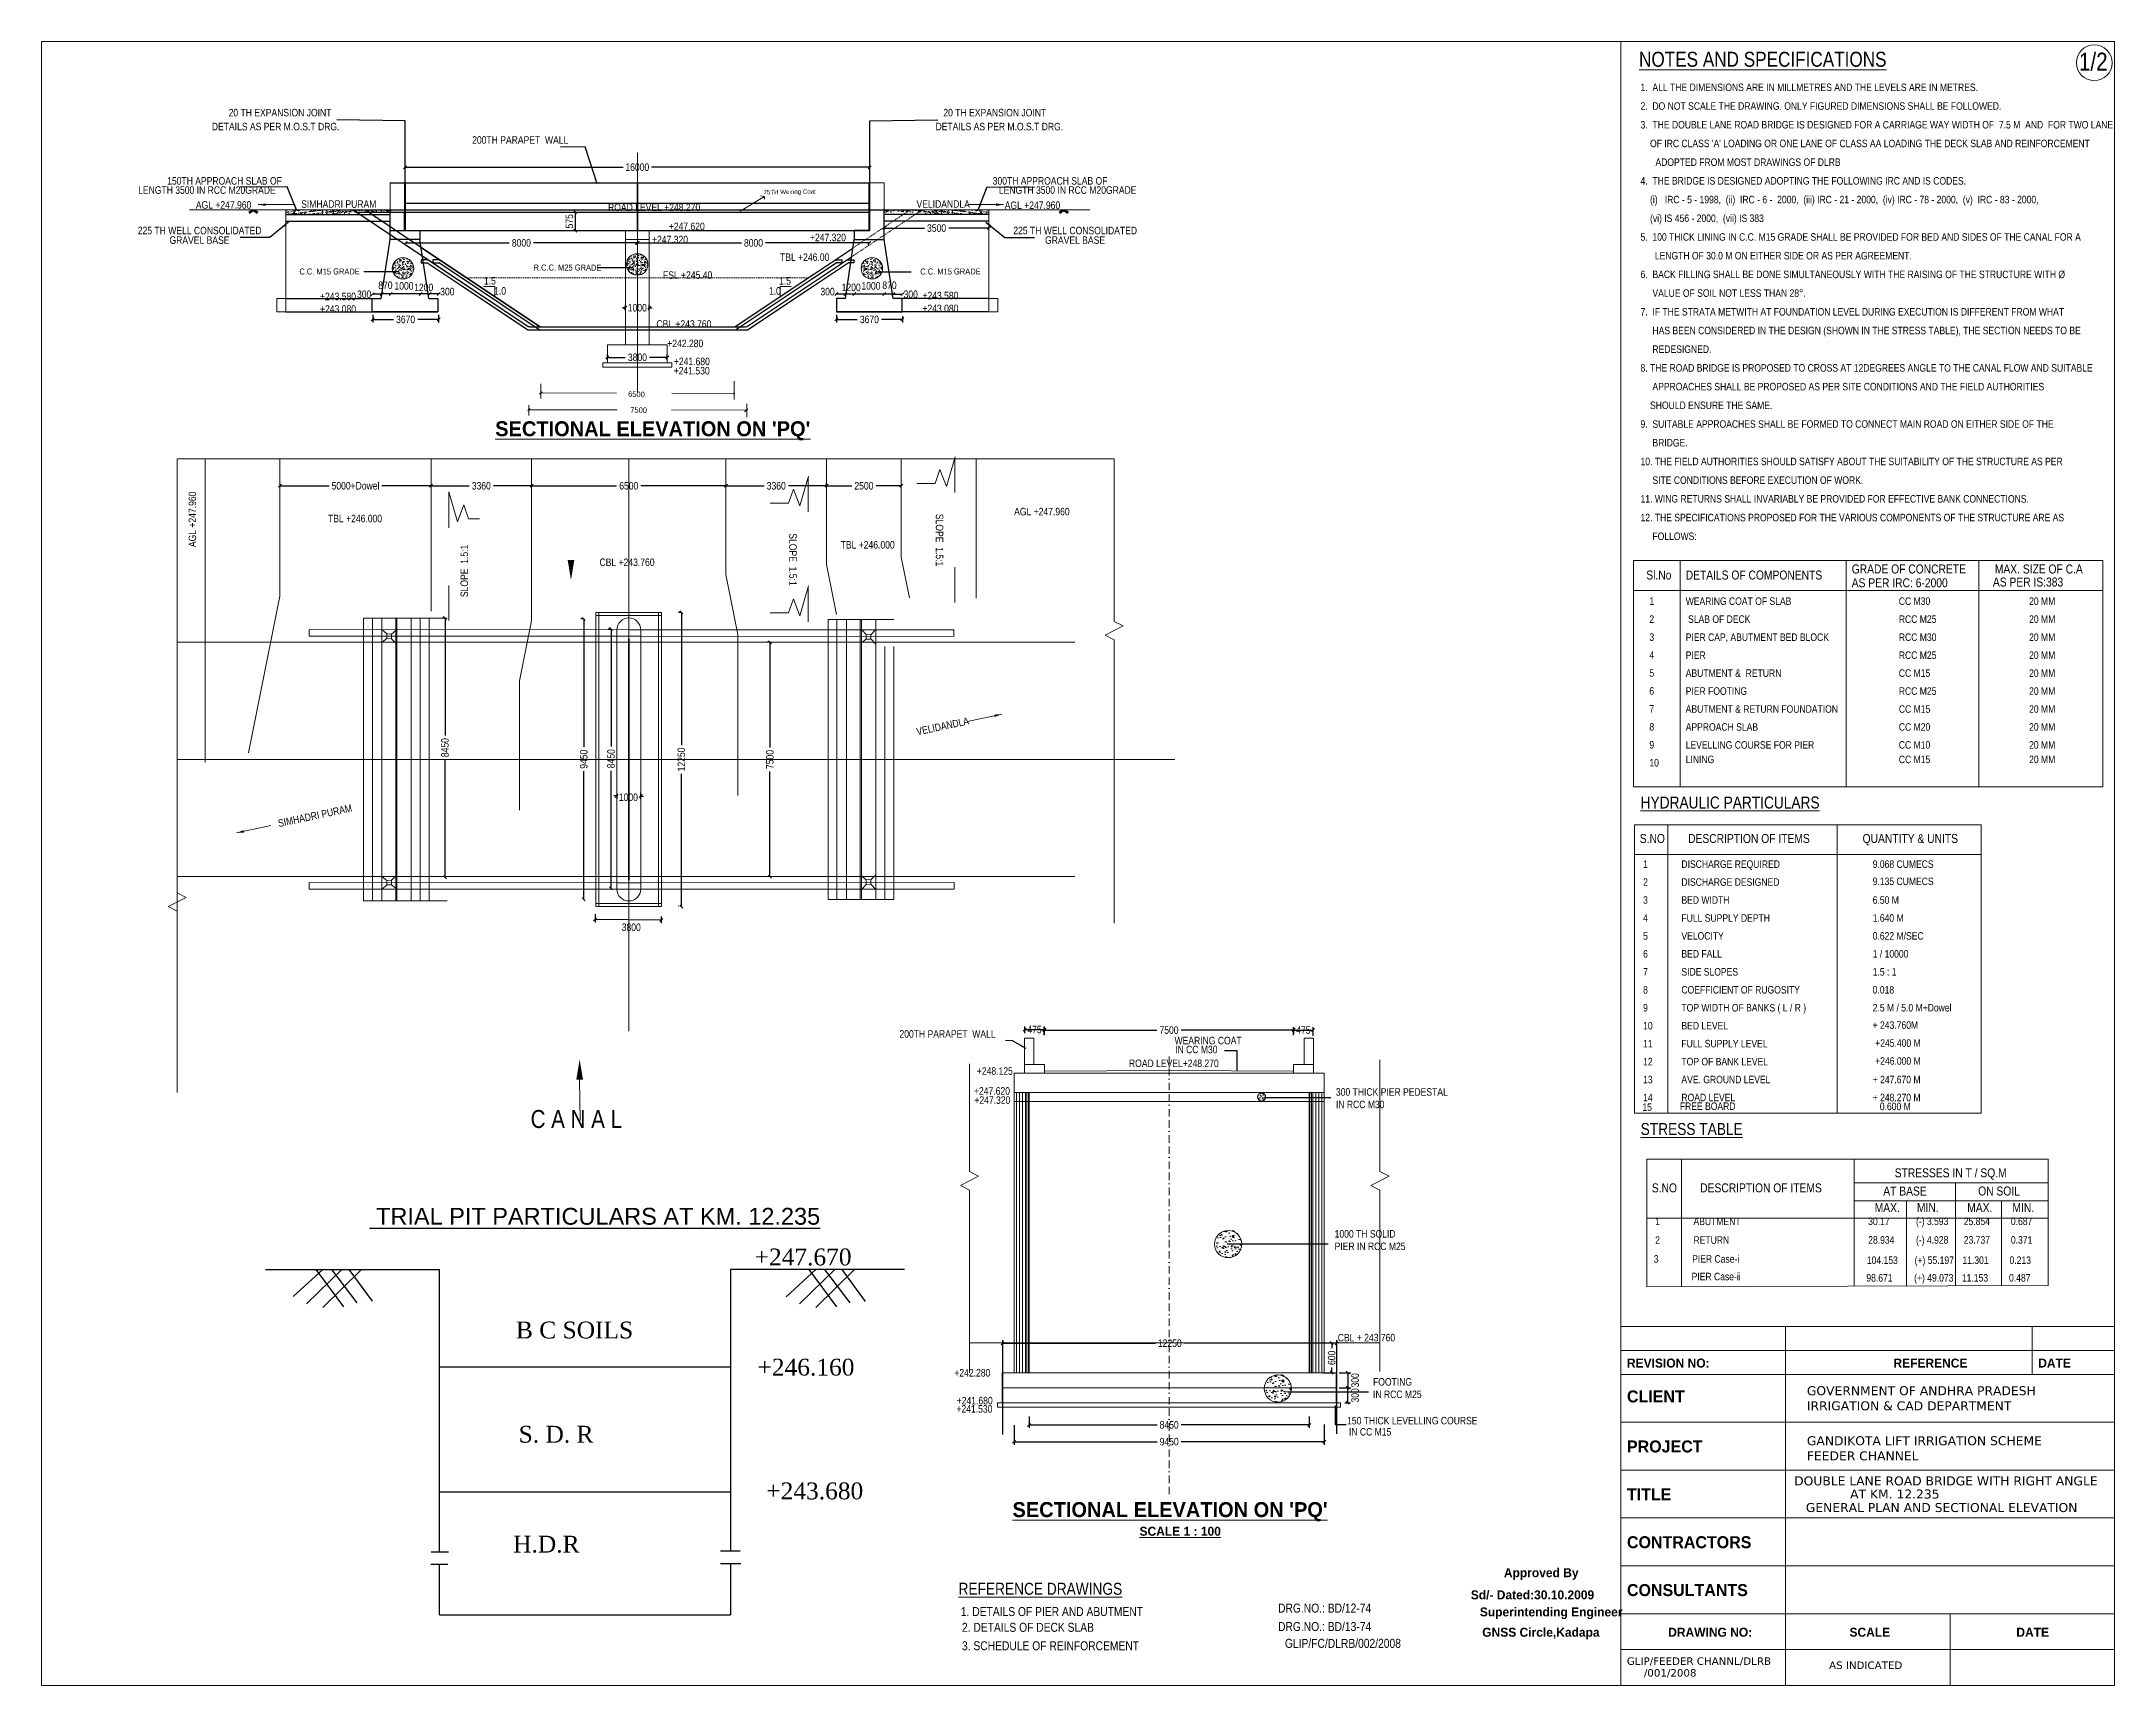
# Model space of a CAD drawing. Header units: millimetres. Extents: x 1216160 to 2675800, y -74961 to 4160.
# Drawn here: x 1216160 to 1285460, y -50784 to 4160 of the extents above; entities outside this region: 1.
import ezdxf
from ezdxf.enums import TextEntityAlignment as Align

# ---------------------------------------------------------------- set-up
doc = ezdxf.new("R2010")
doc.units = ezdxf.units.MM
for name, pattern in [('BORDER2', [0.875, 0.25, -0.125, 0.25, -0.125, 0, -0.125]), ('CENTER', [2, 1.25, -0.25, 0.25, -0.25]), ('DASHED', [0.75, 0.5, -0.25])]:
    doc.linetypes.add(name, pattern=pattern)
for name, color, linetype in [('abutment', 7, 'Continuous'), ('canal', 7, 'Continuous'), ('pier', 7, 'Continuous'), ('slab', 7, 'Continuous'), ('TEXT', 7, 'Continuous')]:
    doc.layers.add(name, color=color, linetype=linetype)
doc.styles.add('ARIAL', font='times.ttf')
doc.styles.add('ARIAL NARROW', font='ARIALN.TTF')
doc.styles.add('ARIEL', font='arial.ttf')
doc.styles.add('arn', font='ARIALN.TTF')
doc.styles.add('CITYBLUEPR', font='cityb___.ttf')
doc.styles.add('ROMANS', font='romans')
doc.styles.add('VERDANA', font='verdana.ttf')
doc.styles.add('WMATH', font='')
doc.styles.get('WMATH').set_extended_font_data('WorldMath')
doc.dimstyles.new('STANDARD$0', dxfattribs={"dimscale": 88.888889, "dimtxt": 0.02, "dimasz": 0.02, "dimexe": 0.05, "dimexo": 0.1, "dimgap": 0.002, "dimtad": 2, "dimdec": 0, "dimzin": 1, "dimdsep": 46, "dimtxsty": 'Standard', "dimcen": 0.09, "dimadec": 0, "dimazin": 0, "dimtfac": 1, "dimtdec": 4, "dimtofl": 0, "dimtmove": 0, "dimatfit": 3, "dimfxl": 1, "dimtolj": 1, "dimtzin": 1, "dimarcsym": 0})
doc.dimstyles.new('STANDARD$7', dxfattribs={"dimtxt": 2, "dimasz": 2, "dimexe": 1.25, "dimexo": 0.625, "dimtad": 1, "dimdec": 0, "dimlfac": 0.5, "dimdsep": 46, "dimtxsty": 'Standard', "dimcen": 2.5, "dimadec": 0, "dimazin": 0, "dimtfac": 1, "dimtdec": 0, "dimtmove": 0, "dimatfit": 3, "dimfxl": 1, "dimtolj": 1, "dimtzin": 0, "dimarcsym": 0})

msp = doc.modelspace()

# ---------------------------------------------------------------- texts
at = {"color": 0, "lineweight": 9}
for s, height, style, p in [('%%UNOTES AND SPECIFICATIONS', 500, 'ARIAL NARROW', (1269564.7, 3315.6)), ('Sl.No     ', 300, 'ARIAL NARROW', (1269807.7, -13821.1)), ('DETAILS OF COMPONENTS', 300, 'ARIAL NARROW', (1271124.6, -13821.1)), ('AS PER IRC: 6-2000', 300, 'ARIAL NARROW', (1276674.8, -14080.5)), ('GRADE OF CONCRETE', 300, 'ARIAL NARROW', (1276674.8, -13619.3)), ('AS PER IS:383', 300, 'ARIAL NARROW', (1281393.9, -14054.9)), ('MAX. SIZE OF C.A', 300, 'ARIAL NARROW', (1281458.1, -13619.3)), ('1', 250, 'ARIAL NARROW', (1269910.1, -14669.6)), ('WEARING COAT OF SLAB', 250, 'ARIAL NARROW', (1271124.6, -14669.6)), ('CC M30', 250, 'ARIAL NARROW', (1278249.6, -14669.6)), ('20 MM', 250, 'ARIAL NARROW', (1282603.4, -14669.6)), ('2', 250, 'ARIAL NARROW', (1269910.1, -15269.6)), (' SLAB OF DECK', 250, 'ARIAL NARROW', (1271124.6, -15269.6)), ('RCC M25', 250, 'ARIAL NARROW', (1278249.6, -15269.6)), ('20 MM', 250, 'ARIAL NARROW', (1282603.4, -15269.6)), ('3', 250, 'ARIAL NARROW', (1269910.1, -15869.6)), ('PIER CAP, ABUTMENT BED BLOCK', 250, 'ARIAL NARROW', (1271124.6, -15874)), ('RCC M30', 250, 'ARIAL NARROW', (1278249.6, -15874.1)), ('20 MM', 250, 'ARIAL NARROW', (1282603.4, -15874.1)), ('4', 250, 'ARIAL NARROW', (1269910.1, -16469.6)), ('PIER', 250, 'ARIAL NARROW', (1271124.6, -16474)), ('RCC M25', 250, 'ARIAL NARROW', (1278249.6, -16474.1)), ('20 MM', 250, 'ARIAL NARROW', (1282603.4, -16474.1)), ('5', 250, 'ARIAL NARROW', (1269910.1, -17069.6)), ('ABUTMENT &  RETURN', 250, 'ARIAL NARROW', (1271124.6, -17074)), ('CC M15', 250, 'ARIAL NARROW', (1278249.6, -17074.1)), ('20 MM', 250, 'ARIAL NARROW', (1282603.4, -17074.1)), ('6', 250, 'ARIAL NARROW', (1269910.1, -17669.6)), ('PIER FOOTING', 250, 'ARIAL NARROW', (1271124.6, -17674)), ('RCC M25', 250, 'ARIAL NARROW', (1278249.6, -17674.1)), ('20 MM', 250, 'ARIAL NARROW', (1282603.4, -17674.1)), ('8', 250, 'ARIAL NARROW', (1269910.1, -18869.6)), ('7', 250, 'ARIAL NARROW', (1269910.1, -18269.6)), ('ABUTMENT & RETURN FOUNDATION', 250, 'ARIAL NARROW', (1271124.6, -18274)), ('APPROACH SLAB', 250, 'ARIAL NARROW', (1271124.6, -18874)), ('CC M15', 250, 'ARIAL NARROW', (1278249.6, -18274.1)), ('CC M20', 250, 'ARIAL NARROW', (1278249.6, -18874.1)), ('20 MM', 250, 'ARIAL NARROW', (1282603.4, -18274.1)), ('20 MM', 250, 'ARIAL NARROW', (1282603.4, -18874.1)), ('9', 250, 'ARIAL NARROW', (1269910.1, -19469.6)), ('LEVELLING COURSE FOR PIER', 250, 'ARIAL NARROW', (1271124.6, -19474)), ('CC M10', 250, 'ARIAL NARROW', (1278249.6, -19474.1)), ('20 MM', 250, 'ARIAL NARROW', (1282603.4, -19474.1)), ('10', 250, 'ARIAL NARROW', (1269910.1, -20069.6)), ('LINING', 250, 'ARIAL NARROW', (1271124.6, -19958)), ('CC M15', 250, 'ARIAL NARROW', (1278249.6, -19958)), ('20 MM', 250, 'ARIAL NARROW', (1282603.4, -19958)), ('%%UHYDRAULIC PARTICULARS', 400, 'ARIAL NARROW', (1269618.3, -21473.9)), ('S.NO', 300, 'ARIAL NARROW', (1269588.9, -22626.7)), ('DESCRIPTION OF ITEMS', 300, 'ARIAL NARROW', (1271205.4, -22626.7)), ('QUANTITY & UNITS', 300, 'ARIAL NARROW', (1277039, -22626.7)), ('1', 250, 'ARIAL NARROW', (1269701, -23457.1)), ('DISCHARGE REQUIRED', 250, 'ARIAL NARROW', (1270981.2, -23457.1)), ('9.068 CUMECS', 250, 'ARIAL NARROW', (1277375.3, -23457.1)), ('2', 250, 'ARIAL NARROW', (1269701, -24057.1)), ('DISCHARGE DESIGNED', 250, 'ARIAL NARROW', (1270981.2, -24057.1)), ('9.135 CUMECS', 250, 'ARIAL NARROW', (1277375.3, -24033.5)), ('3', 250, 'ARIAL NARROW', (1269701, -24657.1)), ('BED WIDTH', 250, 'ARIAL NARROW', (1270981.2, -24657.1)), ('6.50 M', 250, 'ARIAL NARROW', (1277375.3, -24657.1)), ('4', 250, 'ARIAL NARROW', (1269701, -25257.1)), ('5', 250, 'ARIAL NARROW', (1269701, -25857.1)), ('VELOCITY', 250, 'ARIAL NARROW', (1270981.2, -25857.1)), ('FULL SUPPLY DEPTH', 250, 'ARIAL NARROW', (1270981.2, -25257.1)), ('0.622 M/SEC', 250, 'ARIAL NARROW', (1277375.3, -25857.1)), ('1.640 M', 250, 'ARIAL NARROW', (1277375.3, -25257.1)), ('6', 250, 'ARIAL NARROW', (1269701, -26457.1)), ('BED FALL', 250, 'ARIAL NARROW', (1270981.2, -26457.1)), ('1 / 10000', 250, 'ARIAL NARROW', (1277375.3, -26457.1)), ('7', 250, 'ARIAL NARROW', (1269701, -27057.1)), ('SIDE SLOPES ', 250, 'ARIAL NARROW', (1270981.2, -27057.1)), ('1.5 : 1', 250, 'ARIAL NARROW', (1277375.3, -27057.1)), ('8', 250, 'ARIAL NARROW', (1269701, -27657.1)), ('COEFFICIENT OF RUGOSITY', 250, 'ARIAL NARROW', (1270981.2, -27657.1)), ('0.018', 250, 'ARIAL NARROW', (1277375.3, -27657.1)), ('9', 250, 'ARIAL NARROW', (1269701, -28257.1)), ('TOP WIDTH OF BANKS ( L / R )', 250, 'ARIAL NARROW', (1270981.2, -28257.1)), ('2.5 M / 5.0 M+Dowel', 250, 'ARIAL NARROW', (1277375.3, -28257.1)), ('10', 250, 'ARIAL NARROW', (1269701, -28857.1)), ('BED LEVEL', 250, 'ARIAL NARROW', (1270981.2, -28857.1)), ('+ 243.760M ', 250, 'ARIAL NARROW', (1277373.4, -28836.7)), ('11', 250, 'ARIAL NARROW', (1269701, -29457.1)), ('FULL SUPPLY LEVEL', 250, 'ARIAL NARROW', (1270981.2, -29457.1)), ('+245.400 M', 250, 'ARIAL NARROW', (1277459.9, -29436.7)), ('+246.000 M ', 250, 'ARIAL NARROW', (1277459.9, -30036.7)), ('12', 250, 'ARIAL NARROW', (1269701, -30057.1)), ('13', 250, 'ARIAL NARROW', (1269701, -30657.1)), ('AVE. GROUND LEVEL', 250, 'ARIAL NARROW', (1270981.2, -30657.1)), ('TOP OF BANK LEVEL', 250, 'ARIAL NARROW', (1270981.2, -30057.1)), ('+ 247.670 M', 250, 'ARIAL NARROW', (1277375.3, -30657.1)), ('14', 250, 'ARIAL NARROW', (1269701, -31257.1)), ('ROAD LEVEL', 250, 'ARIAL NARROW', (1270981.2, -31257.1)), ('+ 248.270 M', 250, 'ARIAL NARROW', (1277375.3, -31257.1)), ('15', 250, 'ARIAL NARROW', (1269676.4, -31580.4)), ('FREE BOARD', 250, 'ARIAL NARROW', (1270927.6, -31548.7)), ('0.600 M', 250, 'ARIAL NARROW', (1277613, -31555.2)), ('%%USTRESS TABLE', 400, 'ARIAL NARROW', (1269618.3, -32384.8)), ('       STRESSES IN T / SQ.M', 300, 'ARIAL NARROW', (1277442.6, -33799)), ('S.NO', 300, 'ARIAL NARROW', (1269992.5, -34301.7)), ('DESCRIPTION OF ITEMS', 300, 'ARIAL NARROW', (1271609, -34301.7)), ('   AT BASE                  ON SOIL', 300, 'ARIAL NARROW', (1277442.6, -34407.6)), ('1', 250, 'ARIAL NARROW', (1270104.6, -35398.3)), ('ABUTMENT', 250, 'ARIAL NARROW', (1271384.8, -35398.3)), ('30.17', 250, 'ARIAL NARROW', (1277225.3, -35394.1)), ('MAX.      MIN.          MAX.       MIN.', 300, 'ARIAL NARROW', (1277442.6, -34963.3)), ('(-) 3.593', 250, 'ARIAL NARROW', (1278822.3, -35394.1)), ('25.854', 250, 'ARIAL NARROW', (1280419.3, -35394.1)), ('0.687', 250, 'ARIAL NARROW', (1281995, -35394.1)), ('2', 250, 'ARIAL NARROW', (1270105.6, -36020.8)), ('RETURN', 250, 'ARIAL NARROW', (1271385.8, -36020.8)), ('28.934', 250, 'ARIAL NARROW', (1277226.3, -36016.6)), ('(-) 4.928', 250, 'ARIAL NARROW', (1278823.3, -36016.6)), ('23.737', 250, 'ARIAL NARROW', (1280420.3, -36016.6)), ('0.371', 250, 'ARIAL NARROW', (1281996, -36016.6)), ('3', 250, 'ARIAL NARROW', (1270059.5, -36651.3)), ('PIER Case-i', 250, 'ARIAL NARROW', (1271339.8, -36651.3)), ('104.153', 250, 'ARIAL NARROW', (1277180.2, -36693.9)), ('(+) 55.197', 250, 'ARIAL NARROW', (1278777.2, -36693.9)), ('11.301', 250, 'ARIAL NARROW', (1280374.2, -36693.9)), ('0.213', 250, 'ARIAL NARROW', (1281949.9, -36693.9)), ('PIER Case-ii', 250, 'ARIAL NARROW', (1271322.9, -37240.5)), ('98.671', 250, 'ARIAL NARROW', (1277163.4, -37283)), ('(+) 49.073', 250, 'ARIAL NARROW', (1278760.4, -37283)), ('11.153', 250, 'ARIAL NARROW', (1280357.4, -37283)), ('0.487', 250, 'ARIAL NARROW', (1281933.1, -37283)), ('REVISION NO:', 300, 'CITYBLUEPR', (1269160.7, -40157.4)), ('REFERENCE', 300, 'CITYBLUEPR', (1278068.2, -40157.4)), ('DATE', 300, 'CITYBLUEPR', (1282910.7, -40157.4)), ('GOVERNMENT OF ANDHRA PRADESH', 300, 'VERDANA', (1275175.2, -41080.5)), ('CLIENT', 400, 'CITYBLUEPR', (1269160.7, -41322)), ('IRRIGATION & CAD DEPARTMENT', 300, 'VERDANA', (1275175.2, -41586.1)), ('PROJECT', 400, 'CITYBLUEPR', (1269160.7, -42993.9)), ('GANDIKOTA LIFT IRRIGATION SCHEME', 300, 'VERDANA', (1275175.2, -42752.4)), ('FEEDER CHANNEL', 300, 'VERDANA', (1275175.2, -43258)), ('TITLE', 400, 'CITYBLUEPR', (1269160.7, -44593.9)), ('DOUBLE LANE ROAD BRIDGE WITH RIGHT ANGLE', 300, 'VERDANA', (1274750.1, -44095)), ('AT KM. 12.235', 300, 'VERDANA', (1276620.5, -44533.1)), ('GENERAL PLAN AND SECTIONAL ELEVATION', 300, 'VERDANA', (1275139, -44985.2)), ('CONTRACTORS', 400, 'CITYBLUEPR', (1269160.7, -46193.9)), ('      Approved By', 300, 'CITYBLUEPR', (1264378.3, -47163.4)), ('Sd/- Dated:30.10.2009', 300, 'CITYBLUEPR', (1263939.9, -47903.4)), ('CONSULTANTS', 400, 'CITYBLUEPR', (1269160.7, -47793.9)), ('Superintending Engineer', 300, 'CITYBLUEPR', (1264241.4, -48473.4)), ('GNSS Circle,Kadapa', 300, 'CITYBLUEPR', (1264323, -49153.4)), ('DRAWING NO:', 300, 'CITYBLUEPR', (1270539.4, -49152.8)), ('SCALE', 300, 'CITYBLUEPR', (1276599.9, -49152.8)), ('DATE', 300, 'CITYBLUEPR', (1282177.8, -49152.8)), ('GLIP/FEEDER CHANNL/DLRB ', 250, 'VERDANA', (1269157.2, -50092.5)), ('/001/2008', 250, 'VERDANA', (1269726, -50485)), ('AS INDICATED', 250, 'VERDANA', (1275916.6, -50230.2))]:
    msp.add_text(s, height=height, dxfattribs=dict(at, style=style)).set_placement(p)
at = {"ltscale": 100, "style": 'ARIAL'}
for s, p in [('+247.670', (1240000.2, -36742.5)), ('B C SOILS', (1232021.3, -39183)), ('+246.160', (1240096.8, -40425.2)), ('S. D. R', (1232112.1, -42666.7)), ('+243.680', (1240390.5, -44561.3)), ('H.D.R', (1231928.1, -46339.4))]:
    msp.add_text(s, height=562.5, dxfattribs=at).set_placement(p)
at = {"color": 0, "linetype": 'Continuous', "lineweight": 9, "insert": (1269614.4, 2752.6), "char_height": 250, "width": 15845.62, "attachment_point": 1, "line_spacing_factor": 1.5, "style": 'CITYBLUEPR'}
msp.add_mtext("{\\fArial Narrow|b0|i0|c0|p34;1.  ALL THE DIMENSIONS ARE IN MILLMETRES AND THE LEVELS ARE IN METRES.\\P2.  DO NOT SCALE THE DRAWING. ONLY FIGURED DIMENSIONS SHALL BE FOLLOWED.\\P3.  THE DOUBLE LANE ROAD BRIDGE IS DESIGNED FOR A CARRIAGE WAY WIDTH OF  7.5 M  AND  FOR TWO LANE\\P\\pt0,500;    OF IRC CLASS 'A' LOADING OR ONE LANE OF CLASS AA LOADING THE DECK SLAB AND REINFORCEMENT     \\P\\pt500;^IADOPTED FROM MOST DRAWINGS OF DLRB \\P\\ptz;4.  THE BRIDGE IS DESIGNED ADOPTING THE FOLLOWING IRC AND IS CODES.\\P    (i)   IRC - 5 - 1998,  (ii)  IRC - 6 -  2000,  (iii) IRC - 21 - 2000,  (iv) IRC - 78 - 2000,  (v)  IRC - 83 - 2000,   \\P    (vi) IS 456 - 2000,  (vii) IS 383\\P5.  100 THICK LINING IN C.C. M15 GRADE SHALL BE PROVIDED FOR BED AND SIDES OF THE CANAL FOR A  \\P      LENGTH OF 30.0 M ON EITHER SIDE OR AS PER AGREEMENT.\\P6.  BACK FILLING SHALL BE DONE SIMULTANEOUSLY WITH THE RAISING OF THE STRUCTURE WITH %%C \\P     VALUE OF SOIL NOT LESS THAN 28°.\\P7.  IF THE STRATA METWITH AT FOUNDATION LEVEL DURING EXECUTION IS DIFFERENT FROM WHAT  \\P     HAS BEEN CONSIDERED IN THE DESIGN (SHOWN IN THE STRESS TABLE), THE SECTION NEEDS TO BE \\P     REDESIGNED.\\P8. THE ROAD BRIDGE IS PROPOSED TO CROSS AT 12DEGREES ANGLE TO THE CANAL FLOW AND SUITABLE \\P     APPROACHES SHALL BE PROPOSED AS PER SITE CONDITIONS AND THE FIELD AUTHORITIES \\P    SHOULD ENSURE THE SAME.\\P9.  SUITABLE APPROACHES SHALL BE FORMED TO CONNECT MAIN ROAD ON EITHER SIDE OF THE\\P     BRIDGE.\\P10. THE FIELD AUTHORITIES SHOULD SATISFY ABOUT THE SUITABILITY OF THE STRUCTURE AS PER \\P     SITE CONDITIONS BEFORE EXECUTION OF WORK.\\P11. WING RETURNS SHALL INVARIABLY BE PROVIDED FOR EFFECTIVE BANK CONNECTIONS.\\P12. THE SPECIFICATIONS PROPOSED FOR THE VARIOUS COMPONENTS OF THE STRUCTURE ARE AS \\P     FOLLOWS:}", dxfattribs=at)
at = {"layer": 'abutment', "color": 0, "linetype": 'ByBlock', "lineweight": 9}
for s, height, style, p in [('1/2', 600, 'ARIAL NARROW', (1284271.7, 3186.1)), ('DETAILS AS PER M.O.S.T DRG.', 250, 'ARIAL NARROW', (1221855.8, 1191.1)), ('20 TH EXPANSION JOINT', 250, 'ARIAL NARROW', (1222416.6, 1656.5)), ('DETAILS AS PER M.O.S.T DRG.', 250, 'ARIAL NARROW', (1246048.4, 1191.1)), ('20 TH EXPANSION JOINT', 250, 'ARIAL NARROW', (1246309.4, 1656.5)), ('200TH PARAPET  WALL ', 250, 'arn', (1230557.5, 743.6)), ('225 TH WELL CONSOLIDATED', 250, 'ARIAL NARROW', (1219379.4, -2283.2)), ('225 TH WELL CONSOLIDATED', 250, 'ARIAL NARROW', (1248646.8, -2283.2)), ('GRAVEL BASE', 250, 'ARIAL NARROW', (1220440.3, -2602.6)), ('GRAVEL BASE', 250, 'ARIAL NARROW', (1249709.9, -2602.6)), ('+243.580', 250, 'ARIAL NARROW', (1225472.1, -4485.8)), ('+243.080', 250, 'ARIAL NARROW', (1225472.1, -4905.8)), ('+243.580', 250, 'ARIAL NARROW', (1245609.9, -4455.8)), ('+243.080', 250, 'ARIAL NARROW', (1245609.9, -4885.8)), ('+242.280', 250, 'ARIAL NARROW', (1237079.9, -6055.8)), ('+241.530', 250, 'ARIAL NARROW', (1237294.9, -6967.6)), ('+241.680', 250, 'ARIAL NARROW', (1237300.6, -6657.4)), ('200TH PARAPET  WALL ', 250, 'arn', (1244841.5, -29132.7)), ('WEARING COAT', 250, 'ARIAL NARROW', (1254037.3, -29354.5)), ('IN CC M30', 250, 'ARIAL NARROW', (1254056.7, -29652.4)), ('C A N A L', 600, 'ARIAL NARROW', (1232512, -32150.2)), ('CBL + 243.760', 250, 'ARIAL NARROW', (1259493.4, -39282.5)), ('+242.280', 250, 'ARIAL NARROW', (1246677.4, -40456.6)), ('+241.530', 250, 'ARIAL NARROW', (1246746.6, -41663)), ('+241.680', 250, 'ARIAL NARROW', (1246755.7, -41386.4)), ('%%uSCALE 1 : 100', 300, 'CITYBLUEPR', (1252866.7, -45778.2)), ('%%UREFERENCE DRAWINGS', 400, 'arn', (1246815.9, -47750.3)), ('1. DETAILS OF PIER AND ABUTMENT ', 300, 'arn', (1246893.4, -48462.1)), ('DRG.NO.: BD/12-74', 300, 'arn', (1257498.1, -48345.9)), ('2. DETAILS OF DECK SLAB', 300, 'arn', (1246931.6, -48988.7)), ('DRG.NO.: BD/13-74', 300, 'arn', (1257498.1, -48962.3)), ('3. SCHEDULE OF REINFORCEMENT', 300, 'arn', (1246931.6, -49605.1)), ('GLIP/FC/DLRB/002/2008', 300, 'arn', (1257727.7, -49524.5))]:
    msp.add_text(s, height=height, dxfattribs=dict(at, style=style)).set_placement(p)
at = {"layer": 'abutment', "color": 0, "linetype": 'DASHED', "lineweight": 9, "ltscale": 700, "style": 'WMATH'}
for s, height, rotation, p in [('75TH Weiring Coat', 149.006, 0.818533, (1240297.2, -951.4)), ('6500', 182.43, 358.326175, (1235767.1, -7714.2)), ('7500', 182.43, 358.326175, (1235840.2, -8238.7))]:
    msp.add_text(s, height=height, rotation=rotation, dxfattribs=at).set_placement(p)
at = {"layer": 'abutment', "color": 0, "linetype": 'ByBlock', "lineweight": 9, "style": 'CITYBLUEPR'}
for p in [(1236595.7, -9032), (1253887.6, -45155.1)]:
    msp.add_text("%%USECTIONAL ELEVATION ON 'PQ'", height=500, dxfattribs=at).set_placement(p, align=Align.CENTER)
at = {"layer": 'abutment', "color": 0, "lineweight": 9, "ltscale": 700, "style": 'WMATH'}
msp.add_text('+248.870', height=296.14, rotation=359.758247, dxfattribs=at).set_placement((2674152.1, -74949.7))
at = {"layer": 'abutment', "color": 0, "linetype": 'ByBlock', "lineweight": 9, "char_height": 250}
for s, insert, attachment_point, style in [('LENGTH 3500 IN RCC M20GRADE', (1219392, -807.4), 4, 'ARIAL NARROW'), ('150TH APPROACH SLAB OF ', (1220362, -500.6), 4, 'ARIAL NARROW'), ('300TH APPROACH SLAB OF ', (1251794.1, -500.6), 6, 'ARIAL NARROW'), ('LENGTH 3500 IN RCC M20GRADE', (1252764.1, -807.4), 6, 'ARIAL NARROW'), ('ROAD LEVEL+248.270', (1255514.5, -29991.8), 6, 'ARIAL NARROW'), ('300 THICK PIER PEDESTAL\\PIN RCC M30', (1259432, -31492.2), 7, 'arn'), ('1000 TH SOLID\\PPIER IN RCC M25', (1259389, -35898.8), 4, 'arn'), ('FOOTING\\PIN RCC M25', (1260672.8, -40845.2), 4, 'arn'), ('150 THICK LEVELLING COURSE ', (1259804.8, -41933.4), 4, 'arn'), ('IN CC M15', (1259867.6, -42306.5), 4, 'arn')]:
    msp.add_mtext(s, dxfattribs=dict(at, insert=insert, attachment_point=attachment_point, style=style))
at = {"layer": 'abutment', "color": 0, "linetype": 'ByBlock', "lineweight": 9, "char_height": 250, "style": 'ARIAL NARROW'}
for s, insert, width, attachment_point in [('AGL +247.960', (1221320.6, -1177.2), 3322.329, 1), ('ROAD LEVEL +248.270', (1235100.6, -1257.2), 3322.329, 1), ('AGL +247.960', (1248360.6, -1187.2), 3322.329, 1), ('+247.620', (1237130.6, -1894.3), 2289.738, 1), ('+247.320', (1236570.6, -2334.3), 2289.738, 1), ('+247.320', (1241850.6, -2264.3), 2289.738, 1), ('TBL +246.00', (1240850.6, -2924.3), 2289.738, 1), ('1.5', (1231350.3, -3714.7), 2289.738, 3), ('1.0', (1231690.6, -4051), 2289.738, 3), ('FSL +245.40', (1236936.3, -3521.7), 2289.738, 1), ('1.0', (1240475.5, -4051), 2289.738, 1), ('1.5', (1240815.9, -3714.7), 2289.738, 1), ('CBL +243.760', (1236715.6, -5156.8), 2289.738, 1), ('TBL +246.000', (1227546.7, -11658.7), 2289.738, 3), ('AGL +247.960', (1248675, -11426), 2289.738, 1), ('CBL +243.760', (1234816.1, -13119.4), 2289.738, 1), ('TBL +246.000', (1242875, -12536), 2289.738, 1), ('+248.125', (1247430.1, -30121.7), 438.862, 1), ('+247.620', (1247333.2, -30788.4), 438.862, 1), ('+247.320', (1247346.1, -31093.2), 438.862, 1)]:
    msp.add_mtext(s, dxfattribs=dict(at, insert=insert, width=width, attachment_point=attachment_point))
at = {"layer": 'abutment', "color": 0, "linetype": 'ByBlock', "lineweight": 9, "insert": (1221078.7, -10883.3), "char_height": 250, "width": 2289.738, "attachment_point": 3, "rotation": 90, "style": 'ARIAL NARROW'}
msp.add_mtext('AGL +247.960', dxfattribs=at)
at = {"layer": 'abutment', "color": 0, "linetype": 'ByBlock', "lineweight": 9, "char_height": 250, "attachment_point": 4, "style": 'ARIAL NARROW'}
for insert, rotation in [((1246180.2, -11626.8), 270), ((1241280.2, -12276.8), 270), ((1230296.4, -14409.4), 90)]:
    msp.add_mtext('SLOPE  1.5:1', dxfattribs=dict(at, insert=insert, rotation=rotation))
at = {"layer": 'pier', "color": 0, "linetype": 'Continuous', "lineweight": 30, "style": 'ARIAL NARROW'}
for s, p in [('SIMHADRI PURAM', (1224841.8, -1398.4)), ('VELIDANDLA ', (1245411.9, -1398.4))]:
    msp.add_text(s, height=250, dxfattribs=at).set_placement(p)
at = {"layer": 'pier', "color": 0, "linetype": 'Continuous', "lineweight": 9, "style": 'ARIAL NARROW'}
for s, p in [('C.C. M15 GRADE', (1224783.5, -3627.3)), ('R.C.C. M25 GRADE', (1232611.5, -3495.6)), ('C.C. M15 GRADE', (1245538.2, -3627.3))]:
    msp.add_text(s, height=200, dxfattribs=at).set_placement(p)
at = {"layer": 'pier', "color": 0, "linetype": 'Continuous', "lineweight": 30, "style": 'ARIAL NARROW'}
for s, p in [('VELIDANDLA ', (1245440.1, -19031)), ('SIMHADRI PURAM', (1224099.5, -22095.3))]:
    msp.add_text(s, height=250, rotation=12, dxfattribs=at).set_placement(p)
at = {"layer": 'TEXT', "style": 'ARIEL'}
msp.add_text('%%U TRIAL PIT PARTICULARS AT KM. 12.235', height=562.5, dxfattribs=at).set_placement((1227126.8, -35382.8))

# ---------------------------------------------------------------- blocks, each defined once
blk = doc.blocks.new('_Oblique')
at = {"color": 0, "linetype": 'ByBlock', "lineweight": -2}
blk.add_line((-0.5, -0.5), (0.5, 0.5), dxfattribs=at)
blk = doc.blocks.new('*D167')
at = {"layer": 'canal', "color": 0, "linetype": 'Continuous', "lineweight": -2, "transparency": 16777216}
for p, q in [((1259539, -40333), (1259929, -40333)), ((1259539, -40833), (1259929, -40833)), ((1259829, -40333), (1259829, -40833))]:
    blk.add_line(p, q, dxfattribs=at)
at = {"layer": 'Defpoints', "color": 0, "linetype": 'Continuous', "lineweight": 9, "transparency": 16777216}
for p in [(1259439, -40333), (1259439, -40833), (1259829, -40833)]:
    blk.add_point(p, dxfattribs=at)
at = {"layer": 'canal', "color": 0, "linetype": 'Continuous', "lineweight": -2, "transparency": 16777216, "xscale": 100, "yscale": 100, "zscale": 100}
for p, rotation in [((1259829, -40333), 90), ((1259829, -40833), 270)]:
    blk.add_blockref('_Oblique', p, dxfattribs=dict(at, rotation=rotation))
at = {"layer": 'canal', "color": 0, "linetype": 'Continuous', "lineweight": 9, "transparency": 16777216, "insert": (1260074, -40585), "char_height": 250, "attachment_point": 5, "rotation": 90, "style": 'ARIAL NARROW'}
blk.add_mtext('\\A1;300', dxfattribs=at)
blk = doc.blocks.new('*D168')
at = {"layer": 'canal', "color": 0, "linetype": 'Continuous', "lineweight": -2, "transparency": 16777216}
for p, q in [((1259734, -40833), (1259924, -40833)), ((1259824, -40833), (1259824, -41333)), ((1259731, -41333), (1259924, -41333))]:
    blk.add_line(p, q, dxfattribs=at)
at = {"layer": 'Defpoints', "color": 0, "linetype": 'Continuous', "lineweight": 9, "transparency": 16777216}
for p in [(1259634, -40833), (1259631, -41333), (1259824, -41333)]:
    blk.add_point(p, dxfattribs=at)
at = {"layer": 'canal', "color": 0, "linetype": 'Continuous', "lineweight": -2, "transparency": 16777216, "xscale": 100, "yscale": 100, "zscale": 100}
for p, rotation in [((1259824, -40833), 90), ((1259824, -41333), 270)]:
    blk.add_blockref('_Oblique', p, dxfattribs=dict(at, rotation=rotation))
at = {"layer": 'canal', "color": 0, "linetype": 'Continuous', "lineweight": 9, "transparency": 16777216, "insert": (1260074, -41088), "char_height": 250, "attachment_point": 5, "rotation": 90, "style": 'ARIAL NARROW'}
blk.add_mtext('\\A1;300', dxfattribs=at)
blk = doc.blocks.new('*D169')
at = {"layer": 'canal', "color": 0, "linetype": 'Continuous', "lineweight": -2, "transparency": 16777216}
for p, q in [((1258991, -39333), (1259391, -39333)), ((1259291, -39333), (1259291, -39506)), ((1259291, -40333), (1259291, -40160)), ((1258991, -40333), (1259391, -40333))]:
    blk.add_line(p, q, dxfattribs=at)
at = {"layer": 'Defpoints', "color": 0, "linetype": 'Continuous', "lineweight": 9, "transparency": 16777216}
for p in [(1258891, -39333), (1259291, -39333), (1258891, -40333)]:
    blk.add_point(p, dxfattribs=at)
at = {"layer": 'canal', "color": 0, "linetype": 'Continuous', "lineweight": -2, "transparency": 16777216, "xscale": 100, "yscale": 100, "zscale": 100}
for p, rotation in [((1259291, -39333), 90), ((1259291, -40333), 270)]:
    blk.add_blockref('_Oblique', p, dxfattribs=dict(at, rotation=rotation))
at = {"layer": 'canal', "color": 0, "linetype": 'Continuous', "lineweight": 9, "transparency": 16777216, "insert": (1259291, -39833), "char_height": 250, "attachment_point": 5, "rotation": 90, "style": 'ARIAL NARROW'}
blk.add_mtext('\\A1;600', dxfattribs=at)
blk = doc.blocks.new('*D170')
at = {"layer": 'Defpoints', "color": 0, "lineweight": 9, "transparency": 16777216}
for p in [(1258017, -28880), (1249689, -29140), (1258017, -29154)]:
    blk.add_point(p, dxfattribs=at)
at = {"layer": 'slab', "color": 0, "lineweight": -2, "transparency": 16777216}
for p, q in [((1249689, -29040), (1249689, -28780)), ((1249689, -28880), (1253448, -28880)), ((1258017, -28880), (1254258, -28880)), ((1258017, -29054), (1258017, -28780))]:
    blk.add_line(p, q, dxfattribs=at)
at = {"layer": 'slab', "color": 0, "lineweight": -2, "transparency": 16777216, "xscale": 100, "yscale": 100, "zscale": 100, "rotation": 180}
blk.add_blockref('_Oblique', (1249689, -28880), dxfattribs=at)
at = {"layer": 'slab', "color": 0, "lineweight": -2, "transparency": 16777216, "xscale": 100, "yscale": 100, "zscale": 100}
blk.add_blockref('_Oblique', (1258017, -28880), dxfattribs=at)
at = {"layer": 'slab', "color": 0, "lineweight": 9, "transparency": 16777216, "insert": (1253853, -28880), "char_height": 250, "attachment_point": 5, "style": 'ARIAL NARROW'}
blk.add_mtext('\\A1;7500', dxfattribs=at)
blk = doc.blocks.new('*D171')
at = {"layer": 'Defpoints', "color": 0, "lineweight": 9, "transparency": 16777216}
for p in [(1249172, -41691), (1258542, -41691), (1258542, -42075)]:
    blk.add_point(p, dxfattribs=at)
at = {"layer": 'slab', "color": 0, "lineweight": -2, "transparency": 16777216}
for p, q in [((1249172, -41791), (1249172, -42175)), ((1249172, -42075), (1253451, -42075)), ((1258542, -42075), (1254263, -42075)), ((1258542, -41791), (1258542, -42175))]:
    blk.add_line(p, q, dxfattribs=at)
at = {"layer": 'slab', "color": 0, "lineweight": -2, "transparency": 16777216, "xscale": 100, "yscale": 100, "zscale": 100, "rotation": 180}
blk.add_blockref('_Oblique', (1249172, -42075), dxfattribs=at)
at = {"layer": 'slab', "color": 0, "lineweight": -2, "transparency": 16777216, "xscale": 100, "yscale": 100, "zscale": 100}
blk.add_blockref('_Oblique', (1258542, -42075), dxfattribs=at)
at = {"layer": 'slab', "color": 0, "lineweight": 9, "transparency": 16777216, "insert": (1253857, -42075), "char_height": 250, "attachment_point": 5, "style": 'ARIAL NARROW'}
blk.add_mtext('\\A1;8450', dxfattribs=at)
blk = doc.blocks.new('*D172')
at = {"layer": 'Defpoints', "color": 0, "lineweight": 9, "transparency": 16777216}
for p in [(1248672, -41984), (1259042, -41959), (1259042, -42635)]:
    blk.add_point(p, dxfattribs=at)
at = {"layer": 'slab', "color": 0, "lineweight": -2, "transparency": 16777216}
for p, q in [((1248672, -42084), (1248672, -42735)), ((1259042, -42059), (1259042, -42735)), ((1248672, -42635), (1253451, -42635)), ((1259042, -42635), (1254263, -42635))]:
    blk.add_line(p, q, dxfattribs=at)
at = {"layer": 'slab', "color": 0, "lineweight": -2, "transparency": 16777216, "xscale": 100, "yscale": 100, "zscale": 100, "rotation": 180}
blk.add_blockref('_Oblique', (1248672, -42635), dxfattribs=at)
at = {"layer": 'slab', "color": 0, "lineweight": -2, "transparency": 16777216, "xscale": 100, "yscale": 100, "zscale": 100}
blk.add_blockref('_Oblique', (1259042, -42635), dxfattribs=at)
at = {"layer": 'slab', "color": 0, "lineweight": 9, "transparency": 16777216, "insert": (1253857, -42635), "char_height": 250, "attachment_point": 5, "style": 'ARIAL NARROW'}
blk.add_mtext('\\A1;9450', dxfattribs=at)
blk = doc.blocks.new('*D173')
at = {"layer": 'Defpoints', "color": 0, "lineweight": 9, "transparency": 16777216}
for p in [(1259460, -39345), (1248297, -42500), (1259460, -42472)]:
    blk.add_point(p, dxfattribs=at)
at = {"layer": 'slab', "color": 0, "lineweight": -2, "transparency": 16777216}
for p, q in [((1248297, -42400), (1248297, -39245)), ((1248297, -39345), (1253402, -39345)), ((1259460, -39345), (1254354, -39345)), ((1259460, -42372), (1259460, -39245))]:
    blk.add_line(p, q, dxfattribs=at)
at = {"layer": 'slab', "color": 0, "lineweight": -2, "transparency": 16777216, "xscale": 100, "yscale": 100, "zscale": 100, "rotation": 180}
blk.add_blockref('_Oblique', (1248297, -39345), dxfattribs=at)
at = {"layer": 'slab', "color": 0, "lineweight": -2, "transparency": 16777216, "xscale": 100, "yscale": 100, "zscale": 100}
blk.add_blockref('_Oblique', (1259460, -39345), dxfattribs=at)
at = {"layer": 'slab', "color": 0, "lineweight": 9, "transparency": 16777216, "insert": (1253878, -39345), "char_height": 250, "attachment_point": 5, "style": 'ARIAL NARROW'}
blk.add_mtext('\\A1;12250', dxfattribs=at)
blk = doc.blocks.new('*D184')
at = {"layer": 'Defpoints', "color": 0, "lineweight": 9, "transparency": 16777216}
for p in [(1244333, -2078), (1247833, -2078), (1247833, -2078)]:
    blk.add_point(p, dxfattribs=at)
at = {"layer": 'slab', "color": 0, "lineweight": -2, "transparency": 16777216}
for p, q in [((1244333, -2078), (1245677, -2078)), ((1247833, -2078), (1246489, -2078))]:
    blk.add_line(p, q, dxfattribs=at)
at = {"layer": 'slab', "color": 0, "lineweight": -2, "transparency": 16777216, "xscale": 100, "yscale": 100, "zscale": 100, "rotation": 180}
blk.add_blockref('_Oblique', (1244333, -2078), dxfattribs=at)
at = {"layer": 'slab', "color": 0, "lineweight": -2, "transparency": 16777216, "xscale": 100, "yscale": 100, "zscale": 100}
blk.add_blockref('_Oblique', (1247833, -2078), dxfattribs=at)
at = {"layer": 'slab', "color": 0, "lineweight": 9, "transparency": 16777216, "insert": (1246083, -2078), "char_height": 250, "attachment_point": 5, "style": 'ARIAL NARROW'}
blk.add_mtext('\\A1;3500', dxfattribs=at)
blk = doc.blocks.new('*D185')
at = {"layer": 'Defpoints', "color": 0, "lineweight": 9, "transparency": 16777216}
for p in [(1234008, -1542), (1234008, -1542), (1234008, -2162)]:
    blk.add_point(p, dxfattribs=at)
at = {"layer": 'slab', "color": 0, "lineweight": -2, "transparency": 16777216}
blk.add_line((1234008, -2162), (1234008, -1542), dxfattribs=at)
at = {"layer": 'slab', "color": 0, "lineweight": -2, "transparency": 16777216, "xscale": 100, "yscale": 100, "zscale": 100}
for p, rotation in [((1234008, -1542), 90), ((1234008, -2162), 270)]:
    blk.add_blockref('_Oblique', p, dxfattribs=dict(at, rotation=rotation))
at = {"layer": 'slab', "color": 0, "lineweight": 9, "transparency": 16777216, "insert": (1233808, -1850), "char_height": 250, "attachment_point": 5, "rotation": 90, "style": 'ARIAL NARROW'}
blk.add_mtext('\\A1;575', dxfattribs=at)
blk = doc.blocks.new('*D186')
at = {"layer": 'Defpoints', "color": 0, "lineweight": 9, "transparency": 16777216}
for p in [(1228313, -42), (1228313, -42), (1243843, -42)]:
    blk.add_point(p, dxfattribs=at)
at = {"layer": 'slab', "color": 0, "lineweight": -2, "transparency": 16777216}
for p, q in [((1228313, -42), (1235602, -42)), ((1243843, -42), (1236554, -42))]:
    blk.add_line(p, q, dxfattribs=at)
at = {"layer": 'slab', "color": 0, "lineweight": -2, "transparency": 16777216, "xscale": 100, "yscale": 100, "zscale": 100, "rotation": 180}
blk.add_blockref('_Oblique', (1228313, -42), dxfattribs=at)
at = {"layer": 'slab', "color": 0, "lineweight": -2, "transparency": 16777216, "xscale": 100, "yscale": 100, "zscale": 100}
blk.add_blockref('_Oblique', (1243843, -42), dxfattribs=at)
at = {"layer": 'slab', "color": 0, "lineweight": 9, "transparency": 16777216, "insert": (1236078, -42), "char_height": 250, "attachment_point": 5, "style": 'ARIAL NARROW'}
blk.add_mtext('\\A1;16000', dxfattribs=at)
blk = doc.blocks.new('*D187')
at = {"layer": 'Defpoints', "color": 0, "lineweight": 9, "transparency": 16777216}
for p in [(1228333, -2572), (1228333, -2572), (1236073, -2572)]:
    blk.add_point(p, dxfattribs=at)
at = {"layer": 'slab', "color": 0, "lineweight": -2, "transparency": 16777216}
for p, q in [((1228333, -2572), (1231797, -2572)), ((1236073, -2572), (1232609, -2572))]:
    blk.add_line(p, q, dxfattribs=at)
at = {"layer": 'slab', "color": 0, "lineweight": -2, "transparency": 16777216, "xscale": 100, "yscale": 100, "zscale": 100, "rotation": 180}
blk.add_blockref('_Oblique', (1228333, -2572), dxfattribs=at)
at = {"layer": 'slab', "color": 0, "lineweight": -2, "transparency": 16777216, "xscale": 100, "yscale": 100, "zscale": 100}
blk.add_blockref('_Oblique', (1236073, -2572), dxfattribs=at)
at = {"layer": 'slab', "color": 0, "lineweight": 9, "transparency": 16777216, "insert": (1232203, -2572), "char_height": 250, "attachment_point": 5, "style": 'ARIAL NARROW'}
blk.add_mtext('\\A1;8000', dxfattribs=at)
blk = doc.blocks.new('*D188')
at = {"layer": 'Defpoints', "color": 0, "lineweight": 9, "transparency": 16777216}
for p in [(1236093, -2572), (1243833, -2572), (1243833, -2572)]:
    blk.add_point(p, dxfattribs=at)
at = {"layer": 'slab', "color": 0, "lineweight": -2, "transparency": 16777216}
for p, q in [((1236093, -2572), (1239557, -2572)), ((1243833, -2572), (1240369, -2572))]:
    blk.add_line(p, q, dxfattribs=at)
at = {"layer": 'slab', "color": 0, "lineweight": -2, "transparency": 16777216, "xscale": 100, "yscale": 100, "zscale": 100, "rotation": 180}
blk.add_blockref('_Oblique', (1236093, -2572), dxfattribs=at)
at = {"layer": 'slab', "color": 0, "lineweight": -2, "transparency": 16777216, "xscale": 100, "yscale": 100, "zscale": 100}
blk.add_blockref('_Oblique', (1243833, -2572), dxfattribs=at)
at = {"layer": 'slab', "color": 0, "lineweight": 9, "transparency": 16777216, "insert": (1239963, -2572), "char_height": 250, "attachment_point": 5, "style": 'ARIAL NARROW'}
blk.add_mtext('\\A1;8000', dxfattribs=at)
blk = doc.blocks.new('*D189')
at = {"layer": 'Defpoints', "color": 0, "lineweight": 9, "transparency": 16777216}
for p in [(1243033, -4275), (1243333, -4275), (1243333, -4275)]:
    blk.add_point(p, dxfattribs=at)
at = {"layer": 'slab', "color": 0, "lineweight": -2, "transparency": 16777216}
blk.add_line((1243033, -4275), (1243333, -4275), dxfattribs=at)
at = {"layer": 'slab', "color": 0, "lineweight": -2, "transparency": 16777216, "xscale": 100, "yscale": 100, "zscale": 100, "rotation": 180}
blk.add_blockref('_Oblique', (1243033, -4275), dxfattribs=at)
at = {"layer": 'slab', "color": 0, "lineweight": -2, "transparency": 16777216, "xscale": 100, "yscale": 100, "zscale": 100}
blk.add_blockref('_Oblique', (1243333, -4275), dxfattribs=at)
at = {"layer": 'slab', "color": 0, "lineweight": 9, "transparency": 16777216, "insert": (1243228, -4060), "char_height": 250, "attachment_point": 5, "style": 'ARIAL NARROW'}
blk.add_mtext('\\A1;1200', dxfattribs=at)
blk = doc.blocks.new('*D190')
at = {"layer": 'Defpoints', "color": 0, "lineweight": 9, "transparency": 16777216}
for p in [(1243333, -4275), (1244333, -4275), (1244333, -4275)]:
    blk.add_point(p, dxfattribs=at)
at = {"layer": 'slab', "color": 0, "lineweight": -2, "transparency": 16777216}
blk.add_line((1243333, -4275), (1244333, -4275), dxfattribs=at)
at = {"layer": 'slab', "color": 0, "lineweight": -2, "transparency": 16777216, "xscale": 100, "yscale": 100, "zscale": 100, "rotation": 180}
blk.add_blockref('_Oblique', (1243333, -4275), dxfattribs=at)
at = {"layer": 'slab', "color": 0, "lineweight": -2, "transparency": 16777216, "xscale": 100, "yscale": 100, "zscale": 100}
blk.add_blockref('_Oblique', (1244333, -4275), dxfattribs=at)
at = {"layer": 'slab', "color": 0, "lineweight": 9, "transparency": 16777216, "insert": (1243888, -4010), "char_height": 250, "attachment_point": 5, "style": 'ARIAL NARROW'}
blk.add_mtext('\\A1;1000', dxfattribs=at)
blk = doc.blocks.new('*D191')
at = {"layer": 'Defpoints', "color": 0, "lineweight": 9, "transparency": 16777216}
for p in [(1244333, -4275), (1244633, -4275), (1244633, -4275)]:
    blk.add_point(p, dxfattribs=at)
at = {"layer": 'slab', "color": 0, "lineweight": -2, "transparency": 16777216}
for p, q in [((1244333, -4175), (1244333, -4175)), ((1244333, -4275), (1244633, -4275)), ((1244633, -4175), (1244633, -4175))]:
    blk.add_line(p, q, dxfattribs=at)
at = {"layer": 'slab', "color": 0, "lineweight": -2, "transparency": 16777216, "xscale": 100, "yscale": 100, "zscale": 100, "rotation": 180}
blk.add_blockref('_Oblique', (1244333, -4275), dxfattribs=at)
at = {"layer": 'slab', "color": 0, "lineweight": -2, "transparency": 16777216, "xscale": 100, "yscale": 100, "zscale": 100}
blk.add_blockref('_Oblique', (1244633, -4275), dxfattribs=at)
at = {"layer": 'slab', "color": 0, "lineweight": 9, "transparency": 16777216, "insert": (1244508, -3990), "char_height": 250, "attachment_point": 5, "style": 'ARIAL NARROW'}
blk.add_mtext('\\A1;870', dxfattribs=at)
blk = doc.blocks.new('*D192')
at = {"layer": 'Defpoints', "color": 0, "lineweight": 9, "transparency": 16777216}
for p in [(1244633, -4285), (1244933, -4285), (1244933, -4285)]:
    blk.add_point(p, dxfattribs=at)
at = {"layer": 'slab', "color": 0, "lineweight": -2, "transparency": 16777216}
for p, q in [((1244633, -4185), (1244633, -4185)), ((1244633, -4285), (1244933, -4285)), ((1244933, -4185), (1244933, -4185))]:
    blk.add_line(p, q, dxfattribs=at)
at = {"layer": 'slab', "color": 0, "lineweight": -2, "transparency": 16777216, "xscale": 100, "yscale": 100, "zscale": 100, "rotation": 180}
blk.add_blockref('_Oblique', (1244633, -4285), dxfattribs=at)
at = {"layer": 'slab', "color": 0, "lineweight": -2, "transparency": 16777216, "xscale": 100, "yscale": 100, "zscale": 100}
blk.add_blockref('_Oblique', (1244933, -4285), dxfattribs=at)
at = {"layer": 'slab', "color": 0, "lineweight": 9, "transparency": 16777216, "insert": (1245218, -4290), "char_height": 250, "attachment_point": 5, "style": 'ARIAL NARROW'}
blk.add_mtext('\\A1;300', dxfattribs=at)
blk = doc.blocks.new('*D193')
at = {"layer": 'Defpoints', "color": 0, "lineweight": 9, "transparency": 16777216}
for p in [(1242733, -4275), (1243033, -4275), (1243033, -4275)]:
    blk.add_point(p, dxfattribs=at)
at = {"layer": 'slab', "color": 0, "lineweight": -2, "transparency": 16777216}
for p, q in [((1242733, -4175), (1242733, -4175)), ((1242733, -4275), (1243033, -4275)), ((1243033, -4175), (1243033, -4175))]:
    blk.add_line(p, q, dxfattribs=at)
at = {"layer": 'slab', "color": 0, "lineweight": -2, "transparency": 16777216, "xscale": 100, "yscale": 100, "zscale": 100, "rotation": 180}
blk.add_blockref('_Oblique', (1242733, -4275), dxfattribs=at)
at = {"layer": 'slab', "color": 0, "lineweight": -2, "transparency": 16777216, "xscale": 100, "yscale": 100, "zscale": 100}
blk.add_blockref('_Oblique', (1243033, -4275), dxfattribs=at)
at = {"layer": 'slab', "color": 0, "lineweight": 9, "transparency": 16777216, "insert": (1242438, -4200), "char_height": 250, "attachment_point": 5, "style": 'ARIAL NARROW'}
blk.add_mtext('\\A1;300', dxfattribs=at)
blk = doc.blocks.new('*D194')
at = {"layer": 'Defpoints', "color": 0, "lineweight": 9, "transparency": 16777216}
for p in [(1242733, -4875), (1244940, -4920), (1244940, -5130)]:
    blk.add_point(p, dxfattribs=at)
at = {"layer": 'slab', "color": 0, "lineweight": -2, "transparency": 16777216}
for p, q in [((1242733, -4975), (1242733, -5230)), ((1242733, -5130), (1243431, -5130)), ((1244940, -5130), (1244242, -5130)), ((1244940, -5020), (1244940, -5230))]:
    blk.add_line(p, q, dxfattribs=at)
at = {"layer": 'slab', "color": 0, "lineweight": -2, "transparency": 16777216, "xscale": 100, "yscale": 100, "zscale": 100, "rotation": 180}
blk.add_blockref('_Oblique', (1242733, -5130), dxfattribs=at)
at = {"layer": 'slab', "color": 0, "lineweight": -2, "transparency": 16777216, "xscale": 100, "yscale": 100, "zscale": 100}
blk.add_blockref('_Oblique', (1244940, -5130), dxfattribs=at)
at = {"layer": 'slab', "color": 0, "lineweight": 9, "transparency": 16777216, "insert": (1243837, -5130), "char_height": 250, "attachment_point": 5, "style": 'ARIAL NARROW'}
blk.add_mtext('\\A1;3670', dxfattribs=at)
blk = doc.blocks.new('*D195')
at = {"layer": 'Defpoints', "color": 0, "lineweight": 9, "transparency": 16777216}
for p in [(1228833, -4275), (1228833, -4275), (1229133, -4275)]:
    blk.add_point(p, dxfattribs=at)
at = {"layer": 'slab', "color": 0, "lineweight": -2, "transparency": 16777216}
blk.add_line((1229133, -4275), (1228833, -4275), dxfattribs=at)
at = {"layer": 'slab', "color": 0, "lineweight": -2, "transparency": 16777216, "xscale": 100, "yscale": 100, "zscale": 100, "rotation": 180}
blk.add_blockref('_Oblique', (1228833, -4275), dxfattribs=at)
at = {"layer": 'slab', "color": 0, "lineweight": -2, "transparency": 16777216, "xscale": 100, "yscale": 100, "zscale": 100}
blk.add_blockref('_Oblique', (1229133, -4275), dxfattribs=at)
at = {"layer": 'slab', "color": 0, "lineweight": 9, "transparency": 16777216, "insert": (1228938, -4060), "char_height": 250, "attachment_point": 5, "style": 'ARIAL NARROW'}
blk.add_mtext('\\A1;1200', dxfattribs=at)
blk = doc.blocks.new('*D196')
at = {"layer": 'Defpoints', "color": 0, "lineweight": 9, "transparency": 16777216}
for p in [(1227833, -4275), (1227833, -4275), (1228833, -4275)]:
    blk.add_point(p, dxfattribs=at)
at = {"layer": 'slab', "color": 0, "lineweight": -2, "transparency": 16777216}
blk.add_line((1228833, -4275), (1227833, -4275), dxfattribs=at)
at = {"layer": 'slab', "color": 0, "lineweight": -2, "transparency": 16777216, "xscale": 100, "yscale": 100, "zscale": 100, "rotation": 180}
blk.add_blockref('_Oblique', (1227833, -4275), dxfattribs=at)
at = {"layer": 'slab', "color": 0, "lineweight": -2, "transparency": 16777216, "xscale": 100, "yscale": 100, "zscale": 100}
blk.add_blockref('_Oblique', (1228833, -4275), dxfattribs=at)
at = {"layer": 'slab', "color": 0, "lineweight": 9, "transparency": 16777216, "insert": (1228278, -4010), "char_height": 250, "attachment_point": 5, "style": 'ARIAL NARROW'}
blk.add_mtext('\\A1;1000', dxfattribs=at)
blk = doc.blocks.new('*D197')
at = {"layer": 'Defpoints', "color": 0, "lineweight": 9, "transparency": 16777216}
for p in [(1227533, -4275), (1227533, -4275), (1227833, -4275)]:
    blk.add_point(p, dxfattribs=at)
at = {"layer": 'slab', "color": 0, "lineweight": -2, "transparency": 16777216}
for p, q in [((1227533, -4175), (1227533, -4175)), ((1227833, -4275), (1227533, -4275)), ((1227833, -4175), (1227833, -4175))]:
    blk.add_line(p, q, dxfattribs=at)
at = {"layer": 'slab', "color": 0, "lineweight": -2, "transparency": 16777216, "xscale": 100, "yscale": 100, "zscale": 100, "rotation": 180}
blk.add_blockref('_Oblique', (1227533, -4275), dxfattribs=at)
at = {"layer": 'slab', "color": 0, "lineweight": -2, "transparency": 16777216, "xscale": 100, "yscale": 100, "zscale": 100}
blk.add_blockref('_Oblique', (1227833, -4275), dxfattribs=at)
at = {"layer": 'slab', "color": 0, "lineweight": 9, "transparency": 16777216, "insert": (1227658, -3990), "char_height": 250, "attachment_point": 5, "style": 'ARIAL NARROW'}
blk.add_mtext('\\A1;870', dxfattribs=at)
blk = doc.blocks.new('*D198')
at = {"layer": 'Defpoints', "color": 0, "lineweight": 9, "transparency": 16777216}
for p in [(1227233, -4285), (1227233, -4285), (1227533, -4285)]:
    blk.add_point(p, dxfattribs=at)
at = {"layer": 'slab', "color": 0, "lineweight": -2, "transparency": 16777216}
for p, q in [((1227233, -4185), (1227233, -4185)), ((1227533, -4285), (1227233, -4285)), ((1227533, -4185), (1227533, -4185))]:
    blk.add_line(p, q, dxfattribs=at)
at = {"layer": 'slab', "color": 0, "lineweight": -2, "transparency": 16777216, "xscale": 100, "yscale": 100, "zscale": 100, "rotation": 180}
blk.add_blockref('_Oblique', (1227233, -4285), dxfattribs=at)
at = {"layer": 'slab', "color": 0, "lineweight": -2, "transparency": 16777216, "xscale": 100, "yscale": 100, "zscale": 100}
blk.add_blockref('_Oblique', (1227533, -4285), dxfattribs=at)
at = {"layer": 'slab', "color": 0, "lineweight": 9, "transparency": 16777216, "insert": (1226948, -4290), "char_height": 250, "attachment_point": 5, "style": 'ARIAL NARROW'}
blk.add_mtext('\\A1;300', dxfattribs=at)
blk = doc.blocks.new('*D199')
at = {"layer": 'Defpoints', "color": 0, "lineweight": 9, "transparency": 16777216}
for p in [(1229133, -4275), (1229133, -4275), (1229433, -4275)]:
    blk.add_point(p, dxfattribs=at)
at = {"layer": 'slab', "color": 0, "lineweight": -2, "transparency": 16777216}
for p, q in [((1229133, -4175), (1229133, -4175)), ((1229433, -4275), (1229133, -4275)), ((1229433, -4175), (1229433, -4175))]:
    blk.add_line(p, q, dxfattribs=at)
at = {"layer": 'slab', "color": 0, "lineweight": -2, "transparency": 16777216, "xscale": 100, "yscale": 100, "zscale": 100, "rotation": 180}
blk.add_blockref('_Oblique', (1229133, -4275), dxfattribs=at)
at = {"layer": 'slab', "color": 0, "lineweight": -2, "transparency": 16777216, "xscale": 100, "yscale": 100, "zscale": 100}
blk.add_blockref('_Oblique', (1229433, -4275), dxfattribs=at)
at = {"layer": 'slab', "color": 0, "lineweight": 9, "transparency": 16777216, "insert": (1229728, -4200), "char_height": 250, "attachment_point": 5, "style": 'ARIAL NARROW'}
blk.add_mtext('\\A1;300', dxfattribs=at)
blk = doc.blocks.new('*D200')
at = {"layer": 'Defpoints', "color": 0, "lineweight": 9, "transparency": 16777216}
for p in [(1227233, -4875), (1227233, -5130), (1229433, -4875)]:
    blk.add_point(p, dxfattribs=at)
at = {"layer": 'slab', "color": 0, "lineweight": -2, "transparency": 16777216}
for p, q in [((1227233, -4975), (1227233, -5230)), ((1227233, -5130), (1227927, -5130)), ((1229433, -5130), (1228739, -5130)), ((1229433, -4975), (1229433, -5230))]:
    blk.add_line(p, q, dxfattribs=at)
at = {"layer": 'slab', "color": 0, "lineweight": -2, "transparency": 16777216, "xscale": 100, "yscale": 100, "zscale": 100, "rotation": 180}
blk.add_blockref('_Oblique', (1227233, -5130), dxfattribs=at)
at = {"layer": 'slab', "color": 0, "lineweight": -2, "transparency": 16777216, "xscale": 100, "yscale": 100, "zscale": 100}
blk.add_blockref('_Oblique', (1229433, -5130), dxfattribs=at)
at = {"layer": 'slab', "color": 0, "lineweight": 9, "transparency": 16777216, "insert": (1228333, -5130), "char_height": 250, "attachment_point": 5, "style": 'ARIAL NARROW'}
blk.add_mtext('\\A1;3670', dxfattribs=at)
blk = doc.blocks.new('*D201')
at = {"layer": 'Defpoints', "color": 0, "lineweight": 9, "transparency": 16777216}
for p in [(1236478, -4740), (1235678, -4930), (1236478, -4930)]:
    blk.add_point(p, dxfattribs=at)
at = {"layer": 'slab', "color": 0, "lineweight": -2, "transparency": 16777216}
for p, q in [((1235678, -4740), (1235578, -4740)), ((1235678, -4830), (1235678, -4640)), ((1236478, -4830), (1236478, -4640)), ((1236478, -4740), (1236578, -4740))]:
    blk.add_line(p, q, dxfattribs=at)
at = {"layer": 'slab', "color": 0, "lineweight": -2, "transparency": 16777216, "xscale": 100, "yscale": 100, "zscale": 100}
blk.add_blockref('_Oblique', (1235678, -4740), dxfattribs=at)
at = {"layer": 'slab', "color": 0, "lineweight": -2, "transparency": 16777216, "xscale": 100, "yscale": 100, "zscale": 100, "rotation": 180}
blk.add_blockref('_Oblique', (1236478, -4740), dxfattribs=at)
at = {"layer": 'slab', "color": 0, "lineweight": 9, "transparency": 16777216, "insert": (1236078, -4740), "char_height": 250, "attachment_point": 5, "style": 'ARIAL NARROW'}
blk.add_mtext('\\A1;1000', dxfattribs=at)
blk = doc.blocks.new('*D202')
at = {"layer": 'Defpoints', "color": 0, "lineweight": 9, "transparency": 16777216}
for p in [(1235078, -6577), (1237078, -6397), (1237078, -6577)]:
    blk.add_point(p, dxfattribs=at)
at = {"layer": 'slab', "color": 0, "lineweight": -2, "transparency": 16777216}
for p, q in [((1235078, -6477), (1235078, -6297)), ((1235078, -6397), (1235677, -6397)), ((1237078, -6397), (1236489, -6397)), ((1237078, -6477), (1237078, -6297))]:
    blk.add_line(p, q, dxfattribs=at)
at = {"layer": 'slab', "color": 0, "lineweight": -2, "transparency": 16777216, "xscale": 100, "yscale": 100, "zscale": 100, "rotation": 180}
blk.add_blockref('_Oblique', (1235078, -6397), dxfattribs=at)
at = {"layer": 'slab', "color": 0, "lineweight": -2, "transparency": 16777216, "xscale": 100, "yscale": 100, "zscale": 100}
blk.add_blockref('_Oblique', (1237078, -6397), dxfattribs=at)
at = {"layer": 'slab', "color": 0, "lineweight": 9, "transparency": 16777216, "insert": (1236083, -6397), "char_height": 250, "attachment_point": 5, "style": 'ARIAL NARROW'}
blk.add_mtext('\\A1;3800', dxfattribs=at)
blk = doc.blocks.new('*D210')
at = {"layer": 'Defpoints', "color": 0, "lineweight": 9, "transparency": 16777216}
for p in [(1249030, -29080), (1249681, -28860), (1249681, -29150)]:
    blk.add_point(p, dxfattribs=at)
at = {"layer": 'slab', "color": 0, "lineweight": -2, "transparency": 16777216}
for p, q in [((1249030, -28980), (1249030, -28760)), ((1249030, -28860), (1249681, -28860)), ((1249681, -29050), (1249681, -28760))]:
    blk.add_line(p, q, dxfattribs=at)
at = {"layer": 'slab', "color": 0, "lineweight": -2, "transparency": 16777216, "xscale": 100, "yscale": 100, "zscale": 100, "rotation": 180}
blk.add_blockref('_Oblique', (1249030, -28860), dxfattribs=at)
at = {"layer": 'slab', "color": 0, "lineweight": -2, "transparency": 16777216, "xscale": 100, "yscale": 100, "zscale": 100}
blk.add_blockref('_Oblique', (1249681, -28860), dxfattribs=at)
at = {"layer": 'slab', "color": 0, "lineweight": 9, "transparency": 16777216, "insert": (1249355, -28860), "char_height": 250, "attachment_point": 5, "style": 'ARIAL NARROW'}
blk.add_mtext('\\A1;475', dxfattribs=at)
blk = doc.blocks.new('*D211')
at = {"layer": 'Defpoints', "color": 0, "lineweight": 9, "transparency": 16777216}
for p in [(1258020, -29100), (1258671, -28880), (1258671, -29170)]:
    blk.add_point(p, dxfattribs=at)
at = {"layer": 'slab', "color": 0, "lineweight": -2, "transparency": 16777216}
for p, q in [((1258020, -29000), (1258020, -28780)), ((1258020, -28880), (1258671, -28880)), ((1258671, -29070), (1258671, -28780))]:
    blk.add_line(p, q, dxfattribs=at)
at = {"layer": 'slab', "color": 0, "lineweight": -2, "transparency": 16777216, "xscale": 100, "yscale": 100, "zscale": 100, "rotation": 180}
blk.add_blockref('_Oblique', (1258020, -28880), dxfattribs=at)
at = {"layer": 'slab', "color": 0, "lineweight": -2, "transparency": 16777216, "xscale": 100, "yscale": 100, "zscale": 100}
blk.add_blockref('_Oblique', (1258671, -28880), dxfattribs=at)
at = {"layer": 'slab', "color": 0, "lineweight": 9, "transparency": 16777216, "insert": (1258345, -28880), "char_height": 250, "attachment_point": 5, "style": 'ARIAL NARROW'}
blk.add_mtext('\\A1;475', dxfattribs=at)
blk = doc.blocks.new('*D212')
at = {"layer": 'Defpoints', "color": 0, "lineweight": 9, "transparency": 16777216}
for p in [(1229183, -10690), (1232543, -10690), (1232543, -10690)]:
    blk.add_point(p, dxfattribs=at)
at = {"layer": 'slab', "color": 0, "lineweight": -2, "transparency": 16777216}
for p, q in [((1229183, -10690), (1230457, -10690)), ((1232543, -10690), (1231269, -10690))]:
    blk.add_line(p, q, dxfattribs=at)
at = {"layer": 'slab', "color": 0, "lineweight": -2, "transparency": 16777216, "xscale": 100, "yscale": 100, "zscale": 100, "rotation": 180}
blk.add_blockref('_Oblique', (1229183, -10690), dxfattribs=at)
at = {"layer": 'slab', "color": 0, "lineweight": -2, "transparency": 16777216, "xscale": 100, "yscale": 100, "zscale": 100}
blk.add_blockref('_Oblique', (1232543, -10690), dxfattribs=at)
at = {"layer": 'slab', "color": 0, "lineweight": 9, "transparency": 16777216, "insert": (1230863, -10690), "char_height": 250, "attachment_point": 5, "style": 'ARIAL NARROW'}
blk.add_mtext('\\A1;3360', dxfattribs=at)
blk = doc.blocks.new('*D213')
at = {"layer": 'Defpoints', "color": 0, "lineweight": 9, "transparency": 16777216}
for p in [(1224133, -10690), (1229183, -10690), (1229183, -10690)]:
    blk.add_point(p, dxfattribs=at)
at = {"layer": 'slab', "color": 0, "lineweight": -2, "transparency": 16777216}
for p, q in [((1224133, -10690), (1225774, -10690)), ((1229183, -10690), (1227542, -10690))]:
    blk.add_line(p, q, dxfattribs=at)
at = {"layer": 'slab', "color": 0, "lineweight": -2, "transparency": 16777216, "xscale": 100, "yscale": 100, "zscale": 100, "rotation": 180}
blk.add_blockref('_Oblique', (1224133, -10690), dxfattribs=at)
at = {"layer": 'slab', "color": 0, "lineweight": -2, "transparency": 16777216, "xscale": 100, "yscale": 100, "zscale": 100}
blk.add_blockref('_Oblique', (1229183, -10690), dxfattribs=at)
at = {"layer": 'slab', "color": 0, "lineweight": 9, "transparency": 16777216, "insert": (1226658, -10690), "char_height": 250, "attachment_point": 5, "style": 'ARIAL NARROW'}
blk.add_mtext('\\A1;5000+Dowel', dxfattribs=at)
blk = doc.blocks.new('*D214')
at = {"layer": 'Defpoints', "color": 0, "lineweight": 9, "transparency": 16777216}
for p in [(1239043, -10690), (1242403, -10690), (1242403, -10790)]:
    blk.add_point(p, dxfattribs=at)
at = {"layer": 'slab', "color": 0, "lineweight": -2, "transparency": 16777216}
for p, q in [((1239043, -10690), (1240317, -10690)), ((1242403, -10690), (1241129, -10690)), ((1242403, -10690), (1242403, -10590))]:
    blk.add_line(p, q, dxfattribs=at)
at = {"layer": 'slab', "color": 0, "lineweight": -2, "transparency": 16777216, "xscale": 100, "yscale": 100, "zscale": 100, "rotation": 180}
blk.add_blockref('_Oblique', (1239043, -10690), dxfattribs=at)
at = {"layer": 'slab', "color": 0, "lineweight": -2, "transparency": 16777216, "xscale": 100, "yscale": 100, "zscale": 100}
blk.add_blockref('_Oblique', (1242403, -10690), dxfattribs=at)
at = {"layer": 'slab', "color": 0, "lineweight": 9, "transparency": 16777216, "insert": (1240723, -10690), "char_height": 250, "attachment_point": 5, "style": 'ARIAL NARROW'}
blk.add_mtext('\\A1;3360', dxfattribs=at)
blk = doc.blocks.new('*D215')
at = {"layer": 'Defpoints', "color": 0, "lineweight": 9, "transparency": 16777216}
for p in [(1242403, -10690), (1244903, -10690), (1244903, -10690)]:
    blk.add_point(p, dxfattribs=at)
at = {"layer": 'slab', "color": 0, "lineweight": -2, "transparency": 16777216}
for p, q in [((1242403, -10690), (1243246, -10690)), ((1244903, -10690), (1244061, -10690))]:
    blk.add_line(p, q, dxfattribs=at)
at = {"layer": 'slab', "color": 0, "lineweight": -2, "transparency": 16777216, "xscale": 100, "yscale": 100, "zscale": 100, "rotation": 180}
blk.add_blockref('_Oblique', (1242403, -10690), dxfattribs=at)
at = {"layer": 'slab', "color": 0, "lineweight": -2, "transparency": 16777216, "xscale": 100, "yscale": 100, "zscale": 100}
blk.add_blockref('_Oblique', (1244903, -10690), dxfattribs=at)
at = {"layer": 'slab', "color": 0, "lineweight": 9, "transparency": 16777216, "insert": (1243653, -10690), "char_height": 250, "attachment_point": 5, "style": 'ARIAL NARROW'}
blk.add_mtext('\\A1;2500', dxfattribs=at)
blk = doc.blocks.new('*D216')
at = {"layer": 'Defpoints', "color": 0, "lineweight": 9, "transparency": 16777216}
for p in [(1232543, -10690), (1239043, -10690), (1239043, -10690)]:
    blk.add_point(p, dxfattribs=at)
at = {"layer": 'slab', "color": 0, "lineweight": -2, "transparency": 16777216}
for p, q in [((1232543, -10690), (1235387, -10690)), ((1232543, -10790), (1232543, -10790)), ((1239043, -10690), (1236199, -10690))]:
    blk.add_line(p, q, dxfattribs=at)
at = {"layer": 'slab', "color": 0, "lineweight": -2, "transparency": 16777216, "xscale": 100, "yscale": 100, "zscale": 100, "rotation": 180}
blk.add_blockref('_Oblique', (1232543, -10690), dxfattribs=at)
at = {"layer": 'slab', "color": 0, "lineweight": -2, "transparency": 16777216, "xscale": 100, "yscale": 100, "zscale": 100}
blk.add_blockref('_Oblique', (1239043, -10690), dxfattribs=at)
at = {"layer": 'slab', "color": 0, "lineweight": 9, "transparency": 16777216, "insert": (1235793, -10690), "char_height": 250, "attachment_point": 5, "style": 'ARIAL NARROW'}
blk.add_mtext('\\A1;6500', dxfattribs=at)
blk = doc.blocks.new('*D217')
at = {"layer": 'canal', "color": 0, "linetype": 'Continuous', "lineweight": -2, "transparency": 16777216}
for p, q in [((1234669, -25010), (1234667, -25283)), ((1236878, -25201), (1234668, -25183)), ((1236879, -25080), (1236877, -25301))]:
    blk.add_line(p, q, dxfattribs=at)
at = {"layer": 'Defpoints', "color": 0, "linetype": 'Continuous', "lineweight": 9, "transparency": 16777216}
for p in [(1234670, -24910), (1234668, -25183), (1236880, -24980)]:
    blk.add_point(p, dxfattribs=at)
at = {"layer": 'canal', "color": 0, "linetype": 'Continuous', "lineweight": -2, "transparency": 16777216, "xscale": 100, "yscale": 100, "zscale": 100}
for p, rotation in [((1234668, -25183), 179.5432210275322), ((1236878, -25201), 359.5432210275321)]:
    blk.add_blockref('_Oblique', p, dxfattribs=dict(at, rotation=rotation))
at = {"layer": 'canal', "color": 0, "linetype": 'Continuous', "lineweight": 9, "transparency": 16777216, "insert": (1235876, -25444), "char_height": 250, "attachment_point": 5, "rotation": 359.54322, "style": 'ARIAL NARROW'}
blk.add_mtext('\\A1;3800', dxfattribs=at)
blk = doc.blocks.new('*D218')
at = {"layer": 'Defpoints', "color": 0, "lineweight": 9, "transparency": 16777216}
for p in [(1229650, -15110), (1229723, -15110), (1229650, -23770)]:
    blk.add_point(p, dxfattribs=at)
at = {"layer": 'slab', "color": 0, "lineweight": -2, "transparency": 16777216}
for p, q in [((1229623, -15110), (1229550, -15110)), ((1229650, -15110), (1229650, -19034)), ((1229650, -23770), (1229650, -19846))]:
    blk.add_line(p, q, dxfattribs=at)
at = {"layer": 'slab', "color": 0, "lineweight": -2, "transparency": 16777216, "xscale": 100, "yscale": 100, "zscale": 100}
for p, rotation in [((1229650, -15110), 90), ((1229650, -23770), 270)]:
    blk.add_blockref('_Oblique', p, dxfattribs=dict(at, rotation=rotation))
at = {"layer": 'slab', "color": 0, "lineweight": 9, "transparency": 16777216, "insert": (1229650, -19440), "char_height": 250, "attachment_point": 5, "rotation": 90, "style": 'ARIAL NARROW'}
blk.add_mtext('\\A1;8450', dxfattribs=at)
blk = doc.blocks.new('*D219')
at = {"layer": 'canal', "color": 0, "linetype": 'Continuous', "lineweight": -2, "transparency": 16777216}
for p, q in [((1235393, -21054), (1235293, -21053)), ((1235393, -20959), (1235392, -21154)), ((1236189, -20950), (1236188, -21160)), ((1236188, -21060), (1236288, -21061))]:
    blk.add_line(p, q, dxfattribs=at)
at = {"layer": 'Defpoints', "color": 0, "linetype": 'Continuous', "lineweight": 9, "transparency": 16777216}
for p in [(1235393, -21054), (1235394, -20859), (1236190, -20850)]:
    blk.add_point(p, dxfattribs=at)
at = {"layer": 'canal', "color": 0, "linetype": 'Continuous', "lineweight": -2, "transparency": 16777216, "xscale": 100, "yscale": 100, "zscale": 100}
for p, rotation in [((1235393, -21054), 359.5432210275321), ((1236188, -21060), 179.5432210275322)]:
    blk.add_blockref('_Oblique', p, dxfattribs=dict(at, rotation=rotation))
at = {"layer": 'canal', "color": 0, "linetype": 'Continuous', "lineweight": 9, "transparency": 16777216, "insert": (1235780, -21100), "char_height": 250, "attachment_point": 5, "rotation": 359.54322, "style": 'ARIAL NARROW'}
blk.add_mtext('\\A1;1000', dxfattribs=at)
blk = doc.blocks.new('*D220')
at = {"layer": 'Defpoints', "color": 0, "lineweight": 9, "transparency": 16777216}
for p in [(1237550, -14920), (1237620, -14920), (1237570, -24750)]:
    blk.add_point(p, dxfattribs=at)
at = {"layer": 'slab', "color": 0, "lineweight": -2, "transparency": 16777216}
for p, q in [((1237520, -14920), (1237450, -14920)), ((1237550, -14920), (1237550, -19359)), ((1237550, -24750), (1237550, -20311)), ((1237470, -24750), (1237450, -24750))]:
    blk.add_line(p, q, dxfattribs=at)
at = {"layer": 'slab', "color": 0, "lineweight": -2, "transparency": 16777216, "xscale": 100, "yscale": 100, "zscale": 100}
for p, rotation in [((1237550, -14920), 90), ((1237550, -24750), 270)]:
    blk.add_blockref('_Oblique', p, dxfattribs=dict(at, rotation=rotation))
at = {"layer": 'slab', "color": 0, "lineweight": 9, "transparency": 16777216, "insert": (1237550, -19835), "char_height": 250, "attachment_point": 5, "rotation": 90, "style": 'ARIAL NARROW'}
blk.add_mtext('\\A1;12250', dxfattribs=at)
blk = doc.blocks.new('*D221')
at = {"layer": 'Defpoints', "color": 0, "lineweight": 9, "transparency": 16777216}
for p in [(1235200, -15480), (1235273, -15480), (1235200, -24140)]:
    blk.add_point(p, dxfattribs=at)
at = {"layer": 'slab', "color": 0, "lineweight": -2, "transparency": 16777216}
for p, q in [((1235173, -15480), (1235100, -15480)), ((1235200, -15480), (1235200, -19404)), ((1235200, -24140), (1235200, -20216))]:
    blk.add_line(p, q, dxfattribs=at)
at = {"layer": 'slab', "color": 0, "lineweight": -2, "transparency": 16777216, "xscale": 100, "yscale": 100, "zscale": 100}
for p, rotation in [((1235200, -15480), 90), ((1235200, -24140), 270)]:
    blk.add_blockref('_Oblique', p, dxfattribs=dict(at, rotation=rotation))
at = {"layer": 'slab', "color": 0, "lineweight": 9, "transparency": 16777216, "insert": (1235200, -19810), "char_height": 250, "attachment_point": 5, "rotation": 90, "style": 'ARIAL NARROW'}
blk.add_mtext('\\A1;8450', dxfattribs=at)
blk = doc.blocks.new('*D222')
at = {"layer": 'Defpoints', "color": 0, "lineweight": 9, "transparency": 16777216}
for p in [(1234290, -15140), (1234373, -15140), (1234290, -24510)]:
    blk.add_point(p, dxfattribs=at)
at = {"layer": 'slab', "color": 0, "lineweight": -2, "transparency": 16777216}
for p, q in [((1234273, -15140), (1234190, -15140)), ((1234290, -15140), (1234290, -19419)), ((1234290, -24510), (1234290, -20231))]:
    blk.add_line(p, q, dxfattribs=at)
at = {"layer": 'slab', "color": 0, "lineweight": -2, "transparency": 16777216, "xscale": 100, "yscale": 100, "zscale": 100}
for p, rotation in [((1234290, -15140), 90), ((1234290, -24510), 270)]:
    blk.add_blockref('_Oblique', p, dxfattribs=dict(at, rotation=rotation))
at = {"layer": 'slab', "color": 0, "lineweight": 9, "transparency": 16777216, "insert": (1234290, -19825), "char_height": 250, "attachment_point": 5, "rotation": 90, "style": 'ARIAL NARROW'}
blk.add_mtext('\\A1;9450', dxfattribs=at)
blk = doc.blocks.new('*D223')
at = {"layer": 'Defpoints', "color": 0, "lineweight": 9, "transparency": 16777216}
for p in [(1240510, -15920), (1240550, -15920), (1240510, -23750)]:
    blk.add_point(p, dxfattribs=at)
at = {"layer": 'slab', "color": 0, "lineweight": -2, "transparency": 16777216}
for p, q in [((1240450, -15920), (1240410, -15920)), ((1240510, -15920), (1240510, -19430)), ((1240510, -23750), (1240510, -20240))]:
    blk.add_line(p, q, dxfattribs=at)
at = {"layer": 'slab', "color": 0, "lineweight": -2, "transparency": 16777216, "xscale": 100, "yscale": 100, "zscale": 100}
for p, rotation in [((1240510, -15920), 90), ((1240510, -23750), 270)]:
    blk.add_blockref('_Oblique', p, dxfattribs=dict(at, rotation=rotation))
at = {"layer": 'slab', "color": 0, "lineweight": 9, "transparency": 16777216, "insert": (1240510, -19835), "char_height": 250, "attachment_point": 5, "rotation": 90, "style": 'ARIAL NARROW'}
blk.add_mtext('\\A1;7500', dxfattribs=at)

# ---------------------------------------------------------------- dimensions: what is measured, and where the dimension line sits
at = {"layer": 'canal', "color": 0, "linetype": 'Continuous', "lineweight": 9}
for base, p1, p2, angle, text, picture, middle in [((1235392.7, -21053.6), (1236190, -20850), (1235394.3, -20858.7), 359.543221, '1000', '*D219', (1235780, -21100)), ((1234667.8, -25183.4), (1236880, -24980), (1234670, -24910), 359.543221, '3800', '*D217', (1235875.9, -25443.8)), ((1259829.5, -40832.9), (1259439.3, -40332.9), (1259439.3, -40832.9), 90, '300', '*D167', (1260074.3, -40585.5)), ((1259823.5, -41332.9), (1259634, -40832.9), (1259631.1, -41332.9), 90, '300', '*D168', (1260074.3, -41087.8))]:
    dim = msp.add_linear_dim(base=base, p1=p1, p2=p2, angle=angle, text=text, dimstyle='STANDARD$0', override={"dimscale": 1, "dimtxt": 250, "dimasz": 100, "dimexe": 100, "dimexo": 100, "dimgap": 100, "dimtad": 0, "dimtoh": 1, "dimzin": 0, "dimtxsty": 'ARIAL NARROW', "dimblk1": 'Oblique', "dimblk2": 'Oblique', "dimsah": 1, "dimtmove": 2, "dimtzin": 0}, dxfattribs=at)
    dim.commit()
    dim.dimension.update_dxf_attribs({"geometry": picture, "text_midpoint": middle, "dimtype": 160})
dim = msp.add_linear_dim(base=(1259290.6, -39332.9), p1=(1258890.7, -40332.9), p2=(1258890.7, -39332.9), angle=90, text='600', dimstyle='STANDARD$0', override={"dimscale": 1, "dimtxt": 250, "dimasz": 100, "dimexe": 100, "dimexo": 100, "dimgap": 100, "dimtad": 0, "dimtoh": 1, "dimzin": 0, "dimtxsty": 'ARIAL NARROW', "dimblk1": 'Oblique', "dimblk2": 'Oblique', "dimsah": 1, "dimtzin": 0}, dxfattribs=at)
dim.commit()
dim.dimension.update_dxf_attribs({"geometry": '*D169', "text_midpoint": (1259290.6, -39832.9)})
at = {"layer": 'slab', "color": 0, "lineweight": 9}
for base, p1, p2, text, override, picture, middle in [((1228313.1, -42.4), (1243843.1, -42.4), (1228313.1, -42.4), '16000', {"dimscale": 1, "dimtxt": 250, "dimasz": 100, "dimexe": 100, "dimexo": 100, "dimgap": 100, "dimtad": 0, "dimtoh": 1, "dimzin": 0, "dimtxsty": 'ARIAL NARROW', "dimblk1": 'Oblique', "dimblk2": 'Oblique', "dimsah": 1, "dimtmove": 2, "dimtzin": 0}, '*D186', (1236078.1, -42.4)), ((1228333.1, -2572.4), (1236073.1, -2572.4), (1228333.1, -2572.4), '8000', {"dimscale": 1, "dimtxt": 250, "dimasz": 100, "dimexe": 100, "dimexo": 100, "dimgap": 100, "dimtad": 0, "dimtoh": 1, "dimzin": 0, "dimtxsty": 'ARIAL NARROW', "dimblk1": 'Oblique', "dimblk2": 'Oblique', "dimsah": 1, "dimtmove": 2, "dimtzin": 0}, '*D187', (1232203.1, -2572.4)), ((1236478.1, -4740), (1235678.1, -4930), (1236478.1, -4930), '1000', {"dimscale": 1, "dimtxt": 250, "dimasz": 100, "dimexe": 100, "dimexo": 100, "dimgap": 100, "dimtad": 0, "dimtoh": 1, "dimzin": 0, "dimtxsty": 'ARIAL NARROW', "dimblk1": 'Oblique', "dimblk2": 'Oblique', "dimsah": 1, "dimtmove": 2, "dimtzin": 0}, '*D201', (1236078.1, -4740)), ((1244940, -5130.1), (1242733.1, -4875.4), (1244940, -4920), '3670', {"dimscale": 1, "dimtxt": 250, "dimasz": 100, "dimexe": 100, "dimexo": 100, "dimgap": 100, "dimtad": 0, "dimtoh": 1, "dimzin": 0, "dimtxsty": 'ARIAL NARROW', "dimblk1": 'Oblique', "dimblk2": 'Oblique', "dimsah": 1, "dimtmove": 2, "dimtzin": 0}, '*D194', (1243836.5, -5130.1)), ((1229183.1, -10689.6), (1224133.1, -10689.6), (1229183.1, -10689.6), '5000+Dowel', {"dimscale": 1, "dimtxt": 250, "dimasz": 100, "dimexe": 100, "dimexo": 100, "dimgap": 100, "dimtad": 0, "dimtoh": 1, "dimzin": 0, "dimtxsty": 'ARIAL NARROW', "dimblk1": 'Oblique', "dimblk2": 'Oblique', "dimsah": 1, "dimtzin": 0}, '*D213', (1226658.1, -10689.6)), ((1258016.5, -28879.9), (1249688.9, -29140), (1258016.5, -29153.9), '7500', {"dimscale": 1, "dimtxt": 250, "dimasz": 100, "dimexe": 100, "dimexo": 100, "dimgap": 100, "dimtad": 0, "dimtoh": 1, "dimzin": 0, "dimtxsty": 'ARIAL NARROW', "dimblk1": 'Oblique', "dimblk2": 'Oblique', "dimsah": 1, "dimtzin": 0}, '*D170', (1253852.7, -28879.9)), ((1259459.6, -39345.2), (1248296.6, -42500.2), (1259459.6, -42472.3), '12250', {"dimscale": 1, "dimtxt": 250, "dimasz": 100, "dimexe": 100, "dimexo": 100, "dimgap": 100, "dimtad": 0, "dimtoh": 1, "dimzin": 0, "dimtxsty": 'ARIAL NARROW', "dimblk1": 'Oblique', "dimblk2": 'Oblique', "dimsah": 1, "dimtzin": 0}, '*D173', (1253878.1, -39345.2)), ((1259042.1, -42634.7), (1248672.1, -41983.9), (1259042.1, -41959.4), '9450', {"dimscale": 1, "dimtxt": 250, "dimasz": 100, "dimexe": 100, "dimexo": 100, "dimgap": 100, "dimtad": 0, "dimtoh": 1, "dimzin": 0, "dimtxsty": 'ARIAL NARROW', "dimblk1": 'Oblique', "dimblk2": 'Oblique', "dimsah": 1, "dimtzin": 0}, '*D172', (1253857.1, -42634.7)), ((1258542.1, -42075.5), (1249172.1, -41690.8), (1258542.1, -41690.8), '8450', {"dimscale": 1, "dimtxt": 250, "dimasz": 100, "dimexe": 100, "dimexo": 100, "dimgap": 100, "dimtad": 0, "dimtoh": 1, "dimzin": 0, "dimtxsty": 'ARIAL NARROW', "dimblk1": 'Oblique', "dimblk2": 'Oblique', "dimsah": 1, "dimtzin": 0}, '*D171', (1253857.1, -42075.5))]:
    dim = msp.add_linear_dim(base=base, p1=p1, p2=p2, text=text, dimstyle='STANDARD$0', override=override, dxfattribs=at)
    dim.commit()
    dim.dimension.update_dxf_attribs({"geometry": picture, "text_midpoint": middle})
for base, p1, p2, angle, text, picture, middle in [((1234008.1, -1542.4), (1234008.1, -2162.4), (1234008.1, -1542.4), 90, '575', '*D185', (1233808.1, -1850.1)), ((1227533.1, -4275.4), (1227833.1, -4275.4), (1227533.1, -4275.4), 180, '870', '*D197', (1227658.1, -3990.1)), ((1228833.1, -4275.4), (1229133.1, -4275.4), (1228833.1, -4275.4), 180, '1200', '*D195', (1228938.1, -4060.1))]:
    dim = msp.add_linear_dim(base=base, p1=p1, p2=p2, angle=angle, text=text, dimstyle='STANDARD$0', override={"dimscale": 1, "dimtxt": 250, "dimasz": 100, "dimexe": 100, "dimexo": 100, "dimgap": 100, "dimtad": 0, "dimtoh": 1, "dimzin": 0, "dimtxsty": 'ARIAL NARROW', "dimblk1": 'Oblique', "dimblk2": 'Oblique', "dimsah": 1, "dimtmove": 2, "dimtzin": 0}, dxfattribs=at)
    dim.commit()
    dim.dimension.update_dxf_attribs({"geometry": picture, "text_midpoint": middle, "dimtype": 160})
dim = msp.add_linear_dim(base=(1247833.1, -2077.8), p1=(1244333.1, -2077.8), p2=(1247833.1, -2077.8), angle=180, dimstyle='STANDARD$0', override={"dimscale": 1, "dimtxt": 250, "dimasz": 100, "dimexe": 100, "dimexo": 100, "dimgap": 100, "dimtad": 0, "dimtoh": 1, "dimzin": 0, "dimtxsty": 'ARIAL NARROW', "dimblk1": 'Oblique', "dimblk2": 'Oblique', "dimsah": 1, "dimtzin": 0}, dxfattribs=at)
dim.commit()
dim.dimension.update_dxf_attribs({"geometry": '*D184', "text_midpoint": (1246083.1, -2077.8)})
for base, p1, p2, angle, text, override, picture, middle in [((1243833.1, -2572.4), (1236093.1, -2572.4), (1243833.1, -2572.4), 180, '8000', {"dimscale": 1, "dimtxt": 250, "dimasz": 100, "dimexe": 100, "dimexo": 100, "dimgap": 100, "dimtad": 0, "dimtoh": 1, "dimzin": 0, "dimtxsty": 'ARIAL NARROW', "dimblk1": 'Oblique', "dimblk2": 'Oblique', "dimsah": 1, "dimtmove": 2, "dimtzin": 0}, '*D188', (1239963.1, -2572.4)), ((1227233.1, -5130.1), (1229433.1, -4875.4), (1227233.1, -4875.4), 180, '3670', {"dimscale": 1, "dimtxt": 250, "dimasz": 100, "dimexe": 100, "dimexo": 100, "dimgap": 100, "dimtad": 0, "dimtoh": 1, "dimzin": 0, "dimtxsty": 'ARIAL NARROW', "dimblk1": 'Oblique', "dimblk2": 'Oblique', "dimsah": 1, "dimtmove": 2, "dimtzin": 0}, '*D200', (1228333.1, -5130.1)), ((1229650, -15110), (1229650, -23770), (1229723.1, -15110), 270, '8450', {"dimscale": 1, "dimtxt": 250, "dimasz": 100, "dimexe": 100, "dimexo": 100, "dimgap": 100, "dimtad": 0, "dimtoh": 1, "dimzin": 0, "dimtxsty": 'ARIAL NARROW', "dimblk1": 'Oblique', "dimblk2": 'Oblique', "dimsah": 1, "dimtzin": 0}, '*D218', (1229650, -19440)), ((1234290, -15140), (1234290, -24510), (1234373.1, -15140), 270, '9450', {"dimscale": 1, "dimtxt": 250, "dimasz": 100, "dimexe": 100, "dimexo": 100, "dimgap": 100, "dimtad": 0, "dimtoh": 1, "dimzin": 0, "dimtxsty": 'ARIAL NARROW', "dimblk1": 'Oblique', "dimblk2": 'Oblique', "dimsah": 1, "dimtzin": 0}, '*D222', (1234290, -19825)), ((1237550, -14920), (1237570, -24750), (1237620, -14920), 270, '12250', {"dimscale": 1, "dimtxt": 250, "dimasz": 100, "dimexe": 100, "dimexo": 100, "dimgap": 100, "dimtad": 0, "dimtoh": 1, "dimzin": 0, "dimtxsty": 'ARIAL NARROW', "dimblk1": 'Oblique', "dimblk2": 'Oblique', "dimsah": 1, "dimtzin": 0}, '*D220', (1237550, -19835)), ((1235200, -15480), (1235200, -24140), (1235273.1, -15480), 270, '8450', {"dimscale": 1, "dimtxt": 250, "dimasz": 100, "dimexe": 100, "dimexo": 100, "dimgap": 100, "dimtad": 0, "dimtoh": 1, "dimzin": 0, "dimtxsty": 'ARIAL NARROW', "dimblk1": 'Oblique', "dimblk2": 'Oblique', "dimsah": 1, "dimtzin": 0}, '*D221', (1235200, -19810)), ((1240510, -15920), (1240510, -23750), (1240550, -15920), 270, '7500', {"dimscale": 1, "dimtxt": 250, "dimasz": 100, "dimexe": 100, "dimexo": 100, "dimgap": 100, "dimtad": 0, "dimtoh": 1, "dimzin": 0, "dimtxsty": 'ARIAL NARROW', "dimblk1": 'Oblique', "dimblk2": 'Oblique', "dimsah": 1, "dimtzin": 0}, '*D223', (1240510, -19835))]:
    dim = msp.add_linear_dim(base=base, p1=p1, p2=p2, angle=angle, text=text, dimstyle='STANDARD$0', override=override, dxfattribs=at)
    dim.commit()
    dim.dimension.update_dxf_attribs({"geometry": picture, "text_midpoint": middle})
for base, p1, p2, picture, middle in [((1227233.1, -4285.4), (1227533.1, -4285.4), (1227233.1, -4285.4), '*D198', (1226948.1, -4290.1)), ((1227833.1, -4275.4), (1228833.1, -4275.4), (1227833.1, -4275.4), '*D196', (1228278.1, -4010.1)), ((1229133.1, -4275.4), (1229433.1, -4275.4), (1229133.1, -4275.4), '*D199', (1229728.1, -4200.1))]:
    dim = msp.add_linear_dim(base=base, p1=p1, p2=p2, angle=180, dimstyle='STANDARD$0', override={"dimscale": 1, "dimtxt": 250, "dimasz": 100, "dimexe": 100, "dimexo": 100, "dimgap": 100, "dimtad": 0, "dimtoh": 1, "dimzin": 0, "dimtxsty": 'ARIAL NARROW', "dimblk1": 'Oblique', "dimblk2": 'Oblique', "dimsah": 1, "dimtmove": 2, "dimtzin": 0}, dxfattribs=at)
    dim.commit()
    dim.dimension.update_dxf_attribs({"geometry": picture, "text_midpoint": middle, "dimtype": 160})
for base, p1, p2, picture, middle in [((1243033.1, -4275.4), (1242733.1, -4275.4), (1243033.1, -4275.4), '*D193', (1242438.1, -4200.1)), ((1244333.1, -4275.4), (1243333.1, -4275.4), (1244333.1, -4275.4), '*D190', (1243888.1, -4010.1)), ((1244933.1, -4285.4), (1244633.1, -4285.4), (1244933.1, -4285.4), '*D192', (1245218.1, -4290.1))]:
    dim = msp.add_linear_dim(base=base, p1=p1, p2=p2, dimstyle='STANDARD$0', override={"dimscale": 1, "dimtxt": 250, "dimasz": 100, "dimexe": 100, "dimexo": 100, "dimgap": 100, "dimtad": 0, "dimtoh": 1, "dimzin": 0, "dimtxsty": 'ARIAL NARROW', "dimblk1": 'Oblique', "dimblk2": 'Oblique', "dimsah": 1, "dimtmove": 2, "dimtzin": 0}, dxfattribs=at)
    dim.commit()
    dim.dimension.update_dxf_attribs({"geometry": picture, "text_midpoint": middle, "dimtype": 160})
for base, p1, p2, text, override, picture, middle in [((1243333.1, -4275.4), (1243033.1, -4275.4), (1243333.1, -4275.4), '1200', {"dimscale": 1, "dimtxt": 250, "dimasz": 100, "dimexe": 100, "dimexo": 100, "dimgap": 100, "dimtad": 0, "dimtoh": 1, "dimzin": 0, "dimtxsty": 'ARIAL NARROW', "dimblk1": 'Oblique', "dimblk2": 'Oblique', "dimsah": 1, "dimtmove": 2, "dimtzin": 0}, '*D189', (1243228.1, -4060.1)), ((1244633.1, -4275.4), (1244333.1, -4275.4), (1244633.1, -4275.4), '870', {"dimscale": 1, "dimtxt": 250, "dimasz": 100, "dimexe": 100, "dimexo": 100, "dimgap": 100, "dimtad": 0, "dimtoh": 1, "dimzin": 0, "dimtxsty": 'ARIAL NARROW', "dimblk1": 'Oblique', "dimblk2": 'Oblique', "dimsah": 1, "dimtmove": 2, "dimtzin": 0}, '*D191', (1244508.1, -3990.1)), ((1237078.1, -6396.8), (1235078.1, -6577.4), (1237078.1, -6577.4), '3800', {"dimscale": 1, "dimtxt": 250, "dimasz": 100, "dimexe": 100, "dimexo": 100, "dimgap": 100, "dimtad": 0, "dimtoh": 1, "dimzin": 0, "dimtxsty": 'ARIAL NARROW', "dimblk1": 'Oblique', "dimblk2": 'Oblique', "dimsah": 1, "dimtzin": 0}, '*D202', (1236083.1, -6396.8)), ((1249680.6, -28860), (1249030, -29080), (1249680.6, -29150), '475', {"dimscale": 1, "dimtxt": 250, "dimasz": 100, "dimexe": 100, "dimexo": 100, "dimgap": 100, "dimtad": 0, "dimtoh": 1, "dimzin": 0, "dimtxsty": 'ARIAL NARROW', "dimblk1": 'Oblique', "dimblk2": 'Oblique', "dimsah": 1, "dimtzin": 0}, '*D210', (1249355.3, -28860)), ((1258670.6, -28880), (1258020, -29100), (1258670.6, -29170), '475', {"dimscale": 1, "dimtxt": 250, "dimasz": 100, "dimexe": 100, "dimexo": 100, "dimgap": 100, "dimtad": 0, "dimtoh": 1, "dimzin": 0, "dimtxsty": 'ARIAL NARROW', "dimblk1": 'Oblique', "dimblk2": 'Oblique', "dimsah": 1, "dimtzin": 0}, '*D211', (1258345.3, -28880))]:
    dim = msp.add_linear_dim(base=base, p1=p1, p2=p2, text=text, dimstyle='STANDARD$0', override=override, dxfattribs=at)
    dim.commit()
    dim.dimension.update_dxf_attribs({"geometry": picture, "text_midpoint": middle, "dimtype": 160})
for base, p1, p2, picture, middle in [((1232543.1, -10689.6), (1229183.1, -10689.6), (1232543.1, -10689.6), '*D212', (1230863.1, -10689.6)), ((1239043.1, -10689.7), (1232543.1, -10689.6), (1239043.1, -10689.7), '*D216', (1235793.1, -10689.7)), ((1242403.1, -10689.7), (1239043.1, -10689.7), (1242403.1, -10789.7), '*D214', (1240723.1, -10689.7)), ((1244903.1, -10689.7), (1242403.1, -10689.7), (1244903.1, -10689.7), '*D215', (1243653.1, -10689.7))]:
    dim = msp.add_linear_dim(base=base, p1=p1, p2=p2, dimstyle='STANDARD$0', override={"dimscale": 1, "dimtxt": 250, "dimasz": 100, "dimexe": 100, "dimexo": 100, "dimgap": 100, "dimtad": 0, "dimtoh": 1, "dimzin": 0, "dimtxsty": 'ARIAL NARROW', "dimblk1": 'Oblique', "dimblk2": 'Oblique', "dimsah": 1, "dimtzin": 0}, dxfattribs=at)
    dim.commit()
    dim.dimension.update_dxf_attribs({"geometry": picture, "text_midpoint": middle})

# ---------------------------------------------------------------- hatches: boundary and pattern name
at = {"layer": 'abutment', "linetype": 'ByBlock', "lineweight": 9, "ltscale": 700}
h = msp.add_hatch(dxfattribs=at)
h.set_pattern_fill('AR-CONC', color=0, style=0)
h.set_pattern_definition([(50, (226310, 1125.02), (182.18467, -15.939086), [19.05, -209.55]), (355, (226310, 1125.02), (-35.242826, 191.056643), [15.24, -167.64]), (100.451, (226325.18, 1123.7), (146.942502, 175.116688), [16.19, -178.09]), (46.1842, (226310, 1175.82), (271.07904, -42.04233), [28.575, -314.325]), (96.6356, (226332.6, 1172.32), (237.404234, 247.425556), [24.285, -267.135]), (351.184, (226310, 1175.82), (237.404606, 247.42512), [22.86, -251.46]), (21, (226335.4, 1163.12), (151.61488, -102.265519), [19.05, -209.55]), (326, (226335.4, 1163.12), (61.80203, 184.187966), [15.24, -167.64]), (71.4514, (226348.03, 1154.6), (213.41649, 81.922858), [16.19, -178.09]), (37.5, (226310, 1125.02), (3.0886033, 84.555039), [0, -165.608, 0, -170.18, 0, -168.275]), (7.5, (226310, 1125.02), (66.8196625, 100.180575), [0, -97.028, 0, -161.798, 0, -64.135]), (327.5, (226253.36, 1125.02), (135.590595, -5.728744), [0, -63.5, 0, -198.12, 0, -262.89]), (317.5, (226227.96, 1125.02), (148.129181, 25.426491), [0, -82.55, 0, -131.572, 0, -186.69])])
h.paths.add_polyline_path([(1226443.1, -1542.4), (1227833.1, -1542.4), (1227833.1, -1467.4), (1224333.1, -1467.4), (1224333.1, -1617.4), (1226443.1, -1617.4)])
h = msp.add_hatch(dxfattribs=at)
h.set_pattern_fill('AR-CONC', color=0, style=0)
h.set_pattern_definition([(130, (2245856.13, 1125.02), (-182.18467, -15.939086), [19.05, -209.55]), (185, (2245856.13, 1125.02), (35.242826, 191.056643), [15.24, -167.64]), (79.549, (2245840.94, 1123.7), (-146.942502, 175.116688), [16.19, -178.09]), (133.8158, (2245856.13, 1175.82), (-271.07904, -42.04233), [28.575, -314.325]), (83.3644, (2245833.54, 1172.32), (-237.404234, 247.425556), [24.285, -267.135]), (188.816, (2245856.13, 1175.82), (-237.404606, 247.42512), [22.86, -251.46]), (159, (2245830.73, 1163.12), (-151.61488, -102.265519), [19.05, -209.55]), (214, (2245830.73, 1163.12), (-61.80203, 184.187966), [15.24, -167.64]), (108.5486, (2245818.1, 1154.6), (-213.41649, 81.922858), [16.19, -178.09]), (142.5, (2245856.126, 1125.02), (-3.0886033, 84.555039), [0, -165.608, 0, -170.18, 0, -168.275]), (172.5, (2245856.13, 1125.02), (-66.8196625, 100.180575), [0, -97.028, 0, -161.798, 0, -64.135]), (212.5, (2245912.77, 1125.02), (-135.590595, -5.728744), [0, -63.5, 0, -198.12, 0, -262.89]), (222.5, (2245938.17, 1125.02), (-148.129181, 25.426491), [0, -82.55, 0, -131.572, 0, -186.69])])
h.paths.add_polyline_path([(1245723.1, -1542.4), (1244333.1, -1542.4), (1244333.1, -1467.4), (1247833.1, -1467.4), (1247833.1, -1617.4), (1245723.1, -1617.4)])
h = msp.add_hatch(dxfattribs=at)
h.set_pattern_fill('AR-CONC', color=0, style=0)
h.set_pattern_definition([(50, (758154.01, -15296.56), (182.18467, -15.939086), [19.05, -209.55]), (355, (758154.01, -15296.56), (-35.242826, 191.05664), [15.24, -167.64]), (100.451, (758169.2, -15297.89), (146.9425, 175.11669), [16.19, -178.09]), (46.1842, (758154.01, -15245.76), (271.07904, -42.04233), [28.575, -314.325]), (96.6356, (758176.6, -15249.26), (237.40423, 247.42556), [24.285, -267.135]), (351.184, (758154, -15245.76), (237.4046, 247.42512), [22.86, -251.46]), (21, (758179.41, -15258.46), (151.61488, -102.26552), [19.05, -209.55]), (326, (758179.41, -15258.46), (61.80203, 184.187966), [15.24, -167.64]), (71.4514, (758192.05, -15266.98), (213.41649, 81.92286), [16.19, -178.09]), (37.5, (758154.01, -15296.56), (3.088603, 84.555039), [0, -165.608, 0, -170.18, 0, -168.275]), (7.5, (758154.01, -15296.56), (66.819663, 100.180575), [0, -97.028, 0, -161.798, 0, -64.135]), (327.5, (758097.37, -15296.56), (135.590595, -5.728744), [0, -63.5, 0, -198.12, 0, -262.89]), (317.5, (758071.97, -15296.56), (148.12918, 25.42649), [0, -82.55, 0, -131.572, 0, -186.69])])
h.paths.add_polyline_path([(1228606.1, -3423.2, 0.418639), (1228241.5, -3064.1), (1228241.5, -3782.3, 0.418639)])
h.paths.add_polyline_path([(1228241.5, -3064.1, 0.4098019), (1227887.8, -3423.2, 0.4098019), (1228241.5, -3782.3)])
h = msp.add_hatch(dxfattribs=at)
h.set_pattern_fill('AR-CONC', color=0, style=0)
h.set_pattern_definition([(50, (765982.03, -15164.84), (182.18467, -15.939086), [19.05, -209.55]), (355, (765982.03, -15164.84), (-35.242826, 191.05664), [15.24, -167.64]), (100.451, (765997.21, -15166.17), (146.9425, 175.11669), [16.19, -178.09]), (46.1842, (765982.03, -15114.04), (271.07904, -42.04233), [28.575, -314.325]), (96.6356, (766004.62, -15117.54), (237.40423, 247.42556), [24.285, -267.135]), (351.184, (765982.03, -15114.04), (237.4046, 247.42512), [22.86, -251.46]), (21, (766007.43, -15126.74), (151.61488, -102.26552), [19.05, -209.55]), (326, (766007.43, -15126.74), (61.80203, 184.187966), [15.24, -167.64]), (71.4514, (766020.07, -15135.26), (213.41649, 81.92286), [16.19, -178.09]), (37.5, (765982.03, -15164.84), (3.088603, 84.555039), [0, -165.608, 0, -170.18, 0, -168.275]), (7.5, (765982.03, -15164.84), (66.819663, 100.180575), [0, -97.028, 0, -161.798, 0, -64.135]), (327.5, (765925.39, -15164.84), (135.590595, -5.728744), [0, -63.5, 0, -198.12, 0, -262.89]), (317.5, (765899.99, -15164.84), (148.12918, 25.42649), [0, -82.55, 0, -131.572, 0, -186.69])])
h.paths.add_polyline_path([(1236434.1, -3291.5, 0.418639), (1236069.5, -2932.4), (1236069.5, -3650.6, 0.418639)])
h.paths.add_polyline_path([(1236069.5, -2932.4, 0.4098019), (1235715.8, -3291.5, 0.4098019), (1236069.5, -3650.6)])
h = msp.add_hatch(dxfattribs=at)
h.set_pattern_fill('AR-CONC', color=0, style=0)
h.set_pattern_definition([(130, (1714012.11, -15296.56), (-182.18467, -15.939086), [19.05, -209.55]), (185, (1714012.11, -15296.56), (35.242826, 191.05664), [15.24, -167.64]), (79.549, (1713996.93, -15297.89), (-146.9425, 175.11669), [16.19, -178.09]), (133.8158, (1714012.11, -15245.76), (-271.07904, -42.04233), [28.575, -314.325]), (83.3644, (1713989.52, -15249.26), (-237.40423, 247.42556), [24.285, -267.135]), (188.816, (1714012.11, -15245.76), (-237.4046, 247.42512), [22.86, -251.46]), (159, (1713986.71, -15258.46), (-151.61488, -102.26552), [19.05, -209.55]), (214, (1713986.71, -15258.46), (-61.80203, 184.187966), [15.24, -167.64]), (108.5486, (1713974.08, -15266.98), (-213.41649, 81.92286), [16.19, -178.09]), (142.5, (1714012.114, -15296.56), (-3.088603, 84.555039), [0, -165.608, 0, -170.18, 0, -168.275]), (172.5, (1714012.11, -15296.56), (-66.819663, 100.180575), [0, -97.028, 0, -161.798, 0, -64.135]), (212.5, (1714068.756, -15296.56), (-135.590595, -5.728744), [0, -63.5, 0, -198.12, 0, -262.89]), (222.5, (1714094.16, -15296.56), (-148.12918, 25.42649), [0, -82.55, 0, -131.572, 0, -186.69])])
h.paths.add_polyline_path([(1243560.1, -3423.2, -0.418639), (1243924.6, -3064.1), (1243924.6, -3782.3, -0.418639)])
h.paths.add_polyline_path([(1243924.6, -3064.1, -0.4098019), (1244278.3, -3423.2, -0.4098019), (1243924.6, -3782.3)])
at = {"layer": 'abutment', "linetype": 'ByBlock', "lineweight": 9}
h = msp.add_hatch(dxfattribs=at)
h.set_pattern_fill('AR-CONC', color=0, scale=12.5, style=0)
h.set_pattern_definition([(130, (1268541.21, -65094.98), (-89.65752, -7.84402), [9.375, -103.125]), (185, (1268541.21, -65094.98), (17.34392, 94.02402), [7.5, -82.5]), (79.5486, (1268533.74, -65095.63), (-72.31367, 86.17994), [7.96752, -87.64276]), (133.8158, (1268541.21, -65069.98), (-133.40513, -20.68988), [14.0625, -154.6875]), (83.3644, (1268530.1, -65071.7), (-116.83284, 121.76473), [11.9513, -131.4641]), (188.8158, (1268541.21, -65069.98), (-116.83274, 121.7648), [11.25, -123.75]), (159, (1268528.71, -65076.23), (-74.61338, -50.32736), [9.375, -103.125]), (214, (1268528.71, -65076.23), (-30.41442, 90.64376), [7.5, -82.5]), (108.5486, (1268522.49, -65080.42), (-105.02783, 40.31631), [7.96752, -87.64276]), (142.5, (1268541.21, -65094.98), (-1.519982, 41.611732), [0, -81.5, 0, -83.75, 0, -82.8125]), (172.5, (1268541.21, -65094.98), (-32.88369, 49.301464), [0, -47.75, 0, -79.625, 0, -31.5625]), (212.5, (1268569.086, -65094.98), (-66.727805, -2.81936), [0, -31.25, 0, -97.5, 0, -129.375]), (222.5, (1268581.586, -65094.98), (-72.89827, 12.51312), [0, -40.625, 0, -64.75, 0, -91.875])])
h.paths.add_polyline_path([(1257052.7, -31114.5, -1), (1256825.9, -31114.5, -1)])
h = msp.add_hatch(dxfattribs=at)
h.set_pattern_fill('AR-CONC', color=0, scale=50, style=0)
h.set_pattern_definition([(50, (1209453.7, -171938.88), (358.6301, -31.37607), [37.5, -412.5]), (355, (1209453.7, -171938.88), (-69.3757, 376.0961), [30, -330]), (100.4514, (1209483.6, -171941.5), (289.2547, 344.7198), [31.8701, -350.5711]), (46.1842, (1209453.7, -171838.88), (533.6205, -82.7595), [56.25, -618.75]), (96.6356, (1209498.17, -171845.77), (467.3314, 487.059), [47.8051, -525.8565]), (351.1842, (1209453.7, -171838.9), (467.331, 487.0593), [45, -495]), (21, (1209503.7, -171863.88), (298.4535, -201.30945), [37.5, -412.5]), (326, (1209503.7, -171863.88), (121.6577, 362.575), [30, -330]), (71.4514, (1209528.58, -171880.65), (420.1113, 161.26525), [31.8701, -350.5711]), (37.5, (1209453.7, -171938.88), (6.07993, 166.44693), [0, -326, 0, -335, 0, -331.25]), (7.5, (1209453.7, -171938.88), (131.53477, 197.20586), [0, -191, 0, -318.5, 0, -126.25]), (327.5, (1209342.2, -171938.88), (266.91122, -11.27744), [0, -125, 0, -390, 0, -517.5]), (317.5, (1209292.2, -171938.88), (291.5931, 50.0525), [0, -162.5, 0, -259, 0, -367.5])])
h.paths.add_polyline_path([(1255407.9, -36017, 1), (1256315.1, -36017, 1)])
h = msp.add_hatch(dxfattribs=at)
h.set_pattern_fill('AR-CONC', color=0, scale=50, style=0)
h.set_pattern_definition([(50, (1211116.08, -176767.65), (358.6301, -31.37607), [37.5, -412.5]), (355, (1211116.08, -176767.65), (-69.3757, 376.0961), [30, -330]), (100.4514, (1211145.96, -176770.26), (289.2547, 344.7198), [31.8701, -350.5711]), (46.1842, (1211116.08, -176667.65), (533.6205, -82.7595), [56.25, -618.75]), (96.6356, (1211160.55, -176674.54), (467.3314, 487.059), [47.8051, -525.8565]), (351.1842, (1211116.1, -176667.65), (467.331, 487.0593), [45, -495]), (21, (1211166.08, -176692.65), (298.4535, -201.30945), [37.5, -412.5]), (326, (1211166.08, -176692.65), (121.6577, 362.575), [30, -330]), (71.4514, (1211190.95, -176709.42), (420.1113, 161.26525), [31.8701, -350.5711]), (37.5, (1211116.08, -176767.65), (6.07993, 166.44693), [0, -326, 0, -335, 0, -331.25]), (7.5, (1211116.08, -176767.65), (131.53477, 197.20586), [0, -191, 0, -318.5, 0, -126.25]), (327.5, (1211004.58, -176767.65), (266.91122, -11.27744), [0, -125, 0, -390, 0, -517.5]), (317.5, (1210954.58, -176767.65), (291.5931, 50.0525), [0, -162.5, 0, -259, 0, -367.5])])
h.paths.add_polyline_path([(1257070.3, -40845.7, 1), (1257977.4, -40845.7, 1)])

# ---------------------------------------------------------------- linework, layer by layer
at = {"color": 0, "lineweight": 9}
for p, q in [((1285460, 4160), (1216160, 4160)), ((1216160, 4160), (1216160, -50783.8)), ((1268960, 4160), (1268960, -46070)), ((1268960, 4160), (1268960, -50783.8)), ((1235078.1, -5977.4), (1235078.1, -6577.4)), ((1235678.1, -5977.4), (1235078.1, -5977.4)), ((1236478.1, -5977.4), (1237078.1, -5977.4)), ((1237078.1, -5977.4), (1237078.1, -6577.4)), ((1234928.1, -6577.4), (1234928.1, -6727.4)), ((1234928.1, -6577.4), (1237228.1, -6577.4)), ((1234928.1, -6727.4), (1237228.1, -6727.4)), ((1237228.1, -6577.4), (1237228.1, -6727.4)), ((1269383.2, -13189.4), (1269383.2, -20749.3)), ((1269383.2, -13189.5), (1285066.3, -13189.5)), ((1270940.6, -13189.4), (1270940.6, -20749.3)), ((1276490.8, -13189.4), (1276490.8, -20749.3)), ((1280928.7, -13189.4), (1280928.7, -20749.3)), ((1269383.2, -14189.4), (1285066.3, -14189.4)), ((1269383.2, -20749.3), (1285066.3, -20749.3)), ((1269416.4, -22015.6), (1269416.4, -31657.3)), ((1269416.4, -22015.6), (1280997.6, -22015.6)), ((1270528.5, -22015.6), (1270528.5, -31657.3)), ((1276192.2, -22015.6), (1276192.2, -31657.3)), ((1280997.6, -22015.6), (1280997.6, -31657.3)), ((1269416.4, -23015.6), (1280997.6, -23015.6)), ((1285460, -50783.8), (1285460, -26993.8)), ((1285460, -29341.3), (1285460, -49183.8)), ((1269416.4, -31657.3), (1280997.6, -31657.3)), ((1269820, -33187.8), (1283245.3, -33187.8)), ((1276757.7, -33981.7), (1283245.3, -33981.7)), ((1276757.7, -34590.3), (1283245.3, -34590.3)), ((1269820, -35166.9), (1283245.3, -35166.9)), ((1268960, -38783.8), (1285460, -38783.8)), ((1274460, -38783.8), (1274460, -50783.8)), ((1282710, -38783.8), (1282710, -40383.8)), ((1268960, -39583.8), (1285460, -39583.8)), ((1268960, -40383.8), (1285460, -40383.8)), ((1268960, -41983.8), (1285460, -41983.8)), ((1285460, -41983.8), (1285460, -50783.8)), ((1268960, -43583.8), (1285460, -43583.8)), ((1268960, -45183.8), (1285460, -45183.8)), ((1268960, -46783.8), (1285460, -46783.8)), ((1268960, -48383.8), (1285460, -48383.8)), ((1279960, -48383.8), (1279960, -50783.8)), ((1216160, -50783.8), (1285460, -50783.8))]:
    msp.add_line(p, q, dxfattribs=at)
at = {"color": 0, "linetype": 'Continuous', "lineweight": 9}
for p, q in [((1285460, -50783.8), (1285460, 4160)), ((1285066.3, -13189.5), (1285066.3, -20749.3)), ((1269820, -33187.8), (1269820, -37460)), ((1270985.1, -33187.8), (1270985.1, -37455.7)), ((1276757.7, -33187.8), (1276757.7, -37434.7)), ((1283245.3, -33187.8), (1283245.3, -37411)), ((1278505.4, -34590.3), (1278505.4, -37428.3)), ((1280147.1, -33981.7), (1280147.1, -37422.3)), ((1281682.9, -34590.3), (1281682.9, -37416.7)), ((1285460, -49583.8), (1268960, -49583.8))]:
    msp.add_line(p, q, dxfattribs=at)
for p, q in [((1227813.1, -567.4), (1228293.1, -567.4)), ((1228333.1, -2162.4), (1228333.1, -567.4)), ((1228333.1, -567.4), (1236073.1, -567.4)), ((1236093.1, -567.4), (1243833.1, -567.4)), ((1243833.1, -2162.4), (1243833.1, -567.4)), ((1228293.1, -1242.4), (1243833.1, -1242.4)), ((1224333.1, -1617.4), (1227813.1, -1617.4)), ((1224333.1, -1842.4), (1227813.1, -1842.4)), ((1226218.1, -1467.4), (1245598.1, -1467.4)), ((1232433.1, -5377.4), (1226568.1, -1467.4)), ((1228907.7, -3027.2), (1226568.1, -1467.4)), ((1226680.6, -1542.4), (1243853.1, -1542.4)), ((1228864.3, -2731.6), (1226968.1, -1467.4)), ((1227592, -1467.4), (1244574.2, -1467.4)), ((1227813.1, -2462.4), (1227813.1, -1542.4)), ((1228293.1, -2162.4), (1228293.1, -1542.4)), ((1228333.1, -2162.4), (1228333.1, -1542.4)), ((1243833.1, -2162.4), (1243833.1, -1542.4)), ((1243853.1, -2162.4), (1243853.1, -1542.4)), ((1244333.1, -2462.4), (1244333.1, -1467.4)), ((1247833.1, -1617.4), (1244333.1, -1617.4)), ((1247833.1, -1842.4), (1244333.1, -1842.4)), ((1227513.1, -4425.4), (1227813.1, -2462.4)), ((1227813.1, -2162.4), (1228813.1, -2162.4)), ((1228813.1, -2462.4), (1227813.1, -2462.4)), ((1228313.1, -2162.4), (1243853.1, -2162.4)), ((1228333.1, -2162.4), (1228313.1, -2162.4)), ((1228813.1, -2162.4), (1228813.1, -2462.4)), ((1229113.1, -4425.4), (1228813.1, -2462.4)), ((1228864.3, -2731.6), (1232833.1, -5377.4)), ((1232833.1, -5377.4), (1228886.5, -2746.4)), ((1239333.1, -5377.4), (1243279.6, -2746.4)), ((1243033.1, -4425.4), (1243333.1, -2462.4)), ((1243833.1, -2162.4), (1243333.1, -2162.4)), ((1243333.1, -2162.4), (1243333.1, -2462.4)), ((1243333.1, -2162.4), (1243833.1, -2162.4)), ((1243333.1, -2462.4), (1244333.1, -2462.4)), ((1243833.1, -2162.4), (1243853.1, -2162.4)), ((1244633.1, -4425.4), (1244333.1, -2462.4)), ((1229073.1, -3137.4), (1228848.1, -3137.4)), ((1228848.1, -3137.4), (1228848.1, -3237.4)), ((1228848.1, -3237.4), (1229042.8, -3237.4)), ((1232433.1, -5377.4), (1228929.9, -3042)), ((1229277, -3393.6), (1229042.8, -3237.4)), ((1229473.1, -3137.4), (1229248.1, -3137.4)), ((1229248.1, -3137.4), (1229248.1, -3237.4)), ((1229248.1, -3237.4), (1229442.8, -3237.4)), ((1230177, -3993.6), (1229277, -3393.6)), ((1230197.6, -3740.6), (1229442.8, -3237.4)), ((1239733.1, -5377.4), (1243236.2, -3042)), ((1241968.5, -3740.6), (1242723.3, -3237.4)), ((1241989.1, -3993.6), (1242889.1, -3393.6)), ((1242693.1, -3137.4), (1242918.1, -3137.4)), ((1242918.1, -3237.4), (1242723.3, -3237.4)), ((1242889.1, -3393.6), (1243123.3, -3237.4)), ((1242918.1, -3137.4), (1242918.1, -3237.4)), ((1243093.1, -3137.4), (1243318.1, -3137.4)), ((1243318.1, -3237.4), (1243123.3, -3237.4)), ((1243318.1, -3137.4), (1243318.1, -3237.4)), ((1232402.8, -5477.4), (1230177, -3993.6)), ((1232802.8, -5477.4), (1230197.6, -3740.6)), ((1232433.1, -5377.4), (1230232.5, -3910.4)), ((1239333.1, -5377.4), (1241988.1, -3607.4)), ((1239363.3, -5477.4), (1241968.5, -3740.6)), ((1239733.1, -5377.4), (1241933.6, -3910.4)), ((1239763.3, -5477.4), (1241989.1, -3993.6)), ((1224333.1, -4425.4), (1227513.1, -4425.4)), ((1227213.1, -4875.4), (1227213.1, -4425.4)), ((1229113.1, -4425.4), (1229413.1, -4425.4)), ((1229413.1, -4425.4), (1229413.1, -4875.4)), ((1243033.1, -4425.4), (1242733.1, -4425.4)), ((1242733.1, -4425.4), (1242733.1, -4875.4)), ((1247833.1, -4425.4), (1244633.1, -4425.4)), ((1244933.1, -4875.4), (1244933.1, -4425.4)), ((1224333.1, -4875.4), (1229413.1, -4875.4)), ((1229413.1, -4875.4), (1227213.1, -4875.4)), ((1232402.8, -5477.4), (1239763.3, -5477.4)), ((1232483.1, -5377.4), (1232433.1, -5377.4)), ((1232483.1, -5377.4), (1239683.1, -5377.4)), ((1242733.1, -4875.4), (1244933.1, -4875.4)), ((1247833.1, -4875.4), (1242733.1, -4875.4))]:
    msp.add_line(p, q)
at = {"ltscale": 100}
for p, q in [((1223651.1, -36877.8), (1229466.4, -36877.8)), ((1224578.1, -37787.8), (1225565.8, -36877.8)), ((1225025, -38023.4), (1226202.6, -36877.8)), ((1225335.5, -36877.8), (1226257.1, -38128.3)), ((1225571.3, -38147.3), (1226855.8, -36877.8)), ((1225854.8, -36877.8), (1226698.8, -37991)), ((1226438.4, -36877.8), (1227220.1, -37940.5)), ((1229466.4, -46319.8), (1229466.4, -36877.8)), ((1239197.9, -36877.8), (1239197.9, -46282.9)), ((1245013.1, -36877.8), (1239197.9, -36877.8)), ((1241057.2, -37791.4), (1242044.9, -36881.4)), ((1241504.1, -38027), (1242681.7, -36881.4)), ((1241814.6, -36881.4), (1242736.2, -38131.9)), ((1242050.4, -38150.9), (1243334.9, -36881.4)), ((1242333.9, -36881.4), (1243177.9, -37994.6)), ((1242917.5, -36881.4), (1243699.2, -37944.2)), ((1229466.4, -40127.7), (1239197.9, -40127.7)), ((1229466.4, -44308.4), (1239197.9, -44308.4)), ((1229192, -46319.8), (1229763.7, -46319.8)), ((1238856.1, -46282.9), (1239520, -46282.9)), ((1229173.5, -46725.2), (1229745.3, -46725.2)), ((1229466.4, -48420), (1229466.4, -46725.2)), ((1238856.1, -46706.8), (1239538.4, -46706.8)), ((1239197.9, -46706.8), (1239197.9, -48420)), ((1229466.4, -48420), (1239197.9, -48420))]:
    msp.add_line(p, q, dxfattribs=at)
at = {"layer": 'abutment', "color": 0, "linetype": 'CENTER', "lineweight": 9}
msp.add_line((1236083.1, -7557.4), (1236083.1, 452.6), dxfattribs=at)
at = {"layer": 'abutment', "color": 0, "lineweight": 9}
for p, q in [((1227813.1, -2462.4), (1227813.1, -567.4)), ((1228293.1, -567.4), (1227833.1, -567.4)), ((1228293.1, -2162.4), (1228293.1, -567.4)), ((1243853.1, -2082.4), (1243853.1, -567.4)), ((1243853.1, -567.4), (1244333.1, -567.4)), ((1244333.1, -2462.4), (1244333.1, -567.4)), ((1224333.1, -4875.4), (1224333.1, -1467.4)), ((1247833.1, -4875.4), (1247833.1, -1467.4))]:
    msp.add_line(p, q, dxfattribs=at)
at = {"layer": 'abutment', "color": 0, "linetype": 'ByBlock', "lineweight": 9}
for p, q in [((1236073.1, -2162.4), (1236073.1, -567.4)), ((1236093.1, -2162.4), (1236093.1, -567.4)), ((1235678.1, -5977.4), (1235678.1, -2162.4)), ((1236478.1, -5977.4), (1236478.1, -2162.4)), ((1230940.6, -4031.7), (1231315.7, -4031.7)), ((1231315.7, -4031.7), (1231315.7, -4351.6)), ((1241225.6, -4031.7), (1240850.4, -4031.7)), ((1240850.4, -4031.7), (1240850.4, -4351.6)), ((1239683.1, -5377.4), (1239733.1, -5377.4)), ((1220696, -9784.8), (1220696, -25490)), ((1241800.2, -10367.2), (1241510.8, -11363.6)), ((1241792.9, -10392.2), (1241792.9, -11564.7)), ((1246196.8, -10150), (1246036.8, -10616.9)), ((1246410.8, -10713.6), (1246196.8, -10150)), ((1246700.2, -9717.2), (1246410.8, -10713.6)), ((1246692.9, -9742.2), (1246692.9, -10914.7)), ((1252018.6, -9784.8), (1252018.7, -15219.3)), ((1229776, -10892.6), (1230065.3, -11889)), ((1229783.2, -10917.6), (1229783.2, -12090.1)), ((1241296.8, -10800), (1241136.8, -11266.9)), ((1241510.8, -11363.6), (1241296.8, -10800)), ((1230065.3, -11889), (1230279.3, -11325.4)), ((1230279.3, -11325.4), (1230439.3, -11792.3)), ((1230439.3, -11792.3), (1230801.4, -11789.3)), ((1246692.9, -13412.2), (1246692.9, -14584.7)), ((1229783.2, -14017.6), (1229783.2, -15190.1)), ((1241296.8, -14470), (1241136.8, -14936.9)), ((1241510.8, -15033.6), (1241296.8, -14470)), ((1241800.2, -14037.2), (1241510.8, -15033.6)), ((1241792.9, -14062.2), (1241792.9, -15234.7)), ((1252322.1, -15374), (1252018.7, -15219.3)), ((1251715.3, -15683.2), (1252322.1, -15374)), ((1251715.3, -15683.5), (1252018.8, -15838)), ((1252018.7, -15837.9), (1252018.1, -21899)), ((1220392.6, -24753.9), (1220999.5, -24444.7)), ((1220392.6, -24754.2), (1220696.2, -24908.8)), ((1220696, -24908.7), (1220695.5, -30969.8)), ((1220999.5, -24444.7), (1220696, -24290)), ((1249027, -30313.9), (1249027, -29153.9)), ((1249027, -29153.9), (1249338, -29153.9)), ((1249338, -30026.4), (1249338, -29153.9)), ((1258366.5, -30026.4), (1258366.5, -29153.9)), ((1258677.5, -29153.9), (1258366.5, -29153.9)), ((1258677.5, -30313.9), (1258677.5, -29153.9)), ((1247182.3, -30006.4), (1247182.3, -33606.3)), ((1248672.1, -30313.9), (1259042.1, -30313.9)), ((1248672.1, -40332.9), (1248672.1, -30313.9)), ((1249027, -30026.4), (1249688, -30026.4)), ((1249688, -30313.9), (1249688, -30026.4)), ((1249688, -30313.9), (1249688, -30026.4)), ((1249688, -30256.1), (1253857.1, -30226.4)), ((1253857.1, -30226.4), (1258016.5, -30254.1)), ((1258016.5, -30313.9), (1258016.5, -30026.4)), ((1258677.5, -30026.4), (1258016.5, -30026.4)), ((1258016.5, -30313.9), (1258016.5, -30026.4)), ((1258016.5, -30313.9), (1258016.5, -30026.4)), ((1259042.1, -40332.9), (1259042.1, -30313.9)), ((1260904.2, -29872.1), (1260904.2, -33606.3)), ((1234151.1, -30536.4), (1234168.4, -31895.8)), ((1248672.1, -30963.9), (1259042.1, -30963.9)), ((1248750.1, -30963.9), (1248750.1, -40332.9)), ((1248850.1, -30963.9), (1248850.1, -40332.9)), ((1248950.1, -30963.9), (1248950.1, -40332.9)), ((1249050.1, -30963.9), (1249050.1, -40332.9)), ((1249100.1, -30963.9), (1249100.1, -40332.9)), ((1249150.1, -30963.9), (1249150.1, -40332.9)), ((1249172.1, -40332.9), (1249172.1, -30963.9)), ((1258542.1, -40332.9), (1258542.1, -30963.9)), ((1258564.1, -30963.9), (1258564.1, -40332.9)), ((1258614.1, -30963.9), (1258614.1, -40332.9)), ((1258664.1, -30963.9), (1258664.1, -40332.9)), ((1258764.1, -30963.9), (1258764.1, -40332.9)), ((1258864.1, -30963.9), (1258864.1, -40332.9)), ((1258964.1, -30963.9), (1258964.1, -40332.9)), ((1248672.1, -31263.9), (1259042.1, -31263.9)), ((1249172.1, -31263.9), (1258542.1, -31263.9)), ((1246878.9, -34070.2), (1247485.8, -33760.9)), ((1247485.8, -33760.9), (1247182.3, -33606.3)), ((1260600.8, -34070.2), (1261207.7, -33760.9)), ((1261207.7, -33760.9), (1260904.2, -33606.3)), ((1246878.9, -34070.5), (1247182.5, -34225)), ((1247182.3, -34224.9), (1247181.8, -40332.9)), ((1260600.8, -34070.5), (1260904.4, -34225)), ((1260904.2, -34224.9), (1260903.7, -40286)), ((1247181.8, -39332.9), (1260903.8, -39332.9)), ((1248107.1, -39332.9), (1259607.1, -39332.9)), ((1248272.1, -40332.9), (1259442.1, -40333.1)), ((1248272.1, -41332.9), (1248272.1, -40332.9)), ((1248272.1, -40832.9), (1259435.1, -40832.9)), ((1259435.1, -41332.9), (1259435.1, -40332.9)), ((1248122.1, -41332.9), (1259585.1, -41332.9)), ((1248122.1, -41482.9), (1248122.1, -41332.9)), ((1248122.1, -41482.9), (1259585.1, -41482.9)), ((1259585.1, -41482.9), (1259585.1, -41332.9))]:
    msp.add_line(p, q, dxfattribs=at)
at = {"layer": 'abutment', "color": 0, "lineweight": 9, "ltscale": 700}
for p, q in [((1239516.6, -1507.5), (1240329.7, -1018.7)), ((1232851.5, -7770.8), (1232852.3, -7286.4)), ((1232851.8, -7585), (1235380, -7591.6)), ((1237228.2, -7596.4), (1239316.1, -7601.8)), ((1239340, -7590), (1239290, -7620)), ((1239319.3, -7189.9), (1239314.6, -7800)), ((1232454, -8146.6), (1235410, -8151.6)), ((1237223.4, -8154.6), (1239740.1, -8159)), ((1239770, -8120), (1239660, -8220)), ((1239741.7, -7945), (1239738.3, -8395)), ((1235793.1, -14920), (1235793.1, -9784.8)), ((1226923.1, -15110), (1229723.1, -15110)), ((1234688.1, -14920), (1236888.1, -14920)), ((1234688.1, -15020), (1236888.1, -15020)), ((1220696, -15920), (1250700, -15920)), ((1235863.1, -15501.5), (1225110, -15497.1)), ((1225110, -15500), (1225110, -15710)), ((1235793.1, -15715.6), (1225110.1, -15720)), ((1235393.1, -15715.6), (1235393.2, -15501.3)), ((1235793.1, -15501.5), (1246670, -15500)), ((1235793.1, -15715.6), (1246670, -15720.5)), ((1236193.1, -15715.6), (1236193, -15501.4)), ((1246660, -15500), (1246660, -15720)), ((1220700, -19840), (1254050, -19840)), ((1232140, -20260), (1232140, -19660)), ((1239440, -20730), (1239440, -19770)), ((1239440, -19840), (1239440, -20800)), ((1232140, -20310), (1232140, -20910)), ((1252018.1, -21899), (1252018.1, -25310)), ((1220696, -23750), (1250700, -23750)), ((1225110, -24172.9), (1225110.1, -23950)), ((1235863.1, -24168.5), (1225110, -24172.9)), ((1235793.1, -23954.4), (1225110.1, -23950)), ((1235393.1, -23954.4), (1235393.2, -24168.7)), ((1235793.1, -23954.4), (1246670, -23949.5)), ((1235793.1, -24168.5), (1246670, -24170)), ((1236193.1, -23954.4), (1236193, -24168.6)), ((1246670, -24170), (1246670, -23949.5)), ((1226923.1, -24560), (1229723.1, -24560)), ((1234688.1, -24650), (1236888.1, -24650)), ((1234688.1, -24750), (1236888.1, -24750)), ((1235793.1, -24750), (1235793.1, -28910)), ((1269820, -37460), (1283245.3, -37411))]:
    msp.add_line(p, q, dxfattribs=at)
at = {"layer": 'abutment', "color": 0, "linetype": 'DASHED', "lineweight": 9, "ltscale": 700}
for p, q in [((1240329.7, -1018.7), (1240194.6, -1003.5)), ((1240329.7, -1018.7), (1240330.4, -1111.7)), ((1232898.9, -7548.9), (1232808.3, -7625.6)), ((1232852.3, -7286.4), (1232851.8, -7585)), ((1232488.5, -8109.1), (1232420, -8188.6)), ((1232453.1, -7994.5), (1232455.3, -8356.2))]:
    msp.add_line(p, q, dxfattribs=at)
at = {"layer": 'abutment', "color": 0, "linetype": 'ByBlock', "lineweight": 9, "ltscale": 700}
for p, q in [((1226568.1, -1467.4), (1221108.1, -1467.4)), ((1223201.8, -1467.4), (1223088.1, -1550.1)), ((1223244.3, -1467.4), (1223102.8, -1570.3)), ((1223286.8, -1467.4), (1223117.5, -1590.5)), ((1223201.8, -1467.4), (1223371.1, -1590.5)), ((1223244.3, -1467.4), (1223385.8, -1570.3)), ((1223286.8, -1467.4), (1223400.5, -1550.1)), ((1226568.1, -1467.4), (1226068.1, -1467.4)), ((1245598.1, -1467.4), (1246098.1, -1467.4)), ((1247833.1, -1467.4), (1251208.1, -1467.4)), ((1250291.8, -1467.4), (1250178.1, -1550.1)), ((1250334.3, -1467.4), (1250192.8, -1570.3)), ((1250376.8, -1467.4), (1250207.5, -1590.5)), ((1250291.8, -1467.4), (1250461.1, -1590.5)), ((1250334.3, -1467.4), (1250475.8, -1570.3)), ((1250376.8, -1467.4), (1250490.5, -1550.1)), ((1228293.1, -2162.4), (1228333.1, -2162.4)), ((1228333.1, -2162.4), (1228333.1, -2162.4)), ((1235678.1, -2162.4), (1235678.1, -2462.4)), ((1235678.1, -2462.4), (1236478.1, -2462.4)), ((1243833.1, -2162.4), (1243853.1, -2162.4)), ((1224033.1, -4875.4), (1224033.1, -4425.4)), ((1224333.1, -4425.4), (1224033.1, -4425.4)), ((1247833.1, -4425.4), (1248133.1, -4425.4)), ((1248133.1, -4875.4), (1248133.1, -4425.4)), ((1224333.1, -4875.4), (1224033.1, -4875.4)), ((1247833.1, -4875.4), (1248133.1, -4875.4)), ((1235678.1, -5977.4), (1236478.1, -5977.4)), ((1252018.6, -9784.8), (1220696, -9784.8)), ((1221628.1, -9784.8), (1221628.1, -19927.1)), ((1224133.1, -9784.8), (1224133.1, -14373.7)), ((1229183.1, -9784.8), (1229183.1, -14873.7)), ((1232543.1, -9784.8), (1232543.1, -15206.4)), ((1239043.1, -9784.8), (1239043.1, -13654.8)), ((1242403.1, -9784.8), (1242403.1, -13322.1)), ((1244903.1, -9784.8), (1244903.1, -13074.5)), ((1247408.1, -9784.8), (1247408.1, -14447.4)), ((1246036.8, -10616.9), (1245420, -10616.9)), ((1241136.8, -11266.9), (1240520, -11266.9)), ((1245175.4, -14436.3), (1244903.1, -13074.5)), ((1239443.1, -15654.8), (1239043.1, -13654.8)), ((1242737.8, -14995.8), (1242403.1, -13322.1)), ((1223084.3, -19617.6), (1224133.1, -14373.7)), ((1226923.1, -19830), (1226923.1, -15110)), ((1227223.1, -19830), (1227223.1, -15110)), ((1227543.1, -19830), (1227543.1, -15110)), ((1228003.1, -19830), (1228003.1, -15110)), ((1228043.1, -19830), (1228043.1, -15110)), ((1228523.1, -19830), (1228523.1, -15110)), ((1228823.1, -19830), (1228823.1, -15110)), ((1229123.1, -19830), (1229123.1, -15110)), ((1232143.1, -17206.4), (1232543.1, -15206.4)), ((1234688.1, -19830), (1234688.1, -14920)), ((1234788.1, -19830), (1234788.1, -14920)), ((1235793.1, -19830), (1235793.1, -14920)), ((1236788.1, -19830), (1236788.1, -14920)), ((1236888.1, -19830), (1236888.1, -14920)), ((1241136.8, -14936.9), (1240520, -14936.9)), ((1242453.1, -19830), (1242453.1, -15160)), ((1242753.1, -19830), (1242753.1, -15160)), ((1243073.1, -19830), (1243073.1, -15160)), ((1243533.1, -19830), (1243533.1, -15160)), ((1243573.1, -19830), (1243573.1, -15160)), ((1244053.1, -19830), (1244053.1, -15160)), ((1227700, -15640), (1227543.1, -15490)), ((1227700, -15794.9), (1227550, -15916.4)), ((1227700, -15640), (1227860, -15650)), ((1227700, -15794.9), (1227700, -15640)), ((1227700, -15794.9), (1227860, -15800)), ((1227860, -15650), (1228010, -15528.5)), ((1227860, -15800), (1227860, -15650)), ((1227860, -15800), (1228003.1, -15950)), ((1235393.1, -19830), (1235393.1, -15715.6)), ((1235393.1, -15715.6), (1236193.1, -15715.6)), ((1235783.1, -19830), (1235783.1, -15798.5)), ((1235803.1, -19830), (1235803.1, -15802.7)), ((1236193.1, -19830), (1236193.1, -15715.6)), ((1239443.1, -15654.8), (1239443.1, -21040)), ((1243729, -15809.6), (1243579, -15931)), ((1243729, -15660), (1243583.1, -15500.5)), ((1243729, -15809.6), (1243729, -15660)), ((1243729, -15809.6), (1243889, -15820)), ((1243730, -15660), (1243890, -15664.7)), ((1243889, -15664.7), (1244039, -15500.4)), ((1243889, -15820), (1243889, -15664.7)), ((1243890.5, -15820.1), (1244043.1, -15970)), ((1244353.1, -20730), (1244353.1, -16060)), ((1244653.1, -20730), (1244653.1, -16060)), ((1232143.1, -17206.4), (1232143.1, -21525.8)), ((1228003.1, -18464.2), (1228043.1, -18472.7)), ((1226923.1, -19840), (1226923.1, -24560)), ((1227223.1, -19840), (1227223.1, -24560)), ((1227543.1, -19840), (1227543.1, -24560)), ((1228003.1, -19840), (1228003.1, -24560)), ((1228043.1, -19840), (1228043.1, -24560)), ((1228523.1, -19840), (1228523.1, -24560)), ((1228823.1, -19840), (1228823.1, -24560)), ((1229123.1, -19840), (1229123.1, -24560)), ((1234688.1, -19840), (1234688.1, -24750)), ((1234788.1, -19840), (1234788.1, -24750)), ((1235393.1, -19840), (1235393.1, -23954.4)), ((1235783.1, -19840), (1235783.1, -23871.5)), ((1235793.1, -19840), (1235793.1, -24750)), ((1235803.1, -19840), (1235803.1, -23867.3)), ((1236193.1, -19840), (1236193.1, -23954.4)), ((1236788.1, -19840), (1236788.1, -24750)), ((1236888.1, -19840), (1236888.1, -24750)), ((1242453.1, -19840), (1242453.1, -24510)), ((1242753.1, -19840), (1242753.1, -24510)), ((1243073.1, -19840), (1243073.1, -24510)), ((1243533.1, -19840), (1243533.1, -24510)), ((1243573.1, -19840), (1243573.1, -24510)), ((1244053.1, -19840), (1244053.1, -24510)), ((1244353.1, -19840), (1244353.1, -24510)), ((1244653.1, -19840), (1244653.1, -24510)), ((1228003.1, -21205.8), (1228043.1, -21197.3)), ((1227700, -24030), (1227543.1, -24180)), ((1227700, -23875.1), (1227550, -23753.6)), ((1227700, -23875.1), (1227860, -23870)), ((1227700, -23875.1), (1227700, -24030)), ((1227700, -24030), (1227860, -24020)), ((1227860, -23870), (1228003.1, -23720)), ((1227860, -23870), (1227860, -24020)), ((1227860, -24020), (1228010, -24141.5)), ((1235393.1, -23954.4), (1236193.1, -23954.4)), ((1243729, -23860.4), (1243579, -23739)), ((1243729, -24010), (1243583.1, -24169.5)), ((1243729, -23860.4), (1243889, -23850)), ((1243729, -23860.4), (1243729, -24010)), ((1243730, -24010), (1243890, -24005.3)), ((1243889, -23850), (1243889, -24005.3)), ((1243889, -24005.3), (1244039, -24169.6)), ((1243890.5, -23849.9), (1244043.1, -23700))]:
    msp.add_line(p, q, dxfattribs=at)
at = {"layer": 'abutment', "color": 0, "linetype": 'DASHED', "lineweight": 9, "ltscale": 100}
for p, q in [((1228929.9, -3042), (1226568.1, -1467.4)), ((1228903.1, -2757.5), (1226968.1, -1467.4)), ((1243236.2, -3042), (1245598.1, -1467.4)), ((1243263, -2757.5), (1245198.1, -1467.4)), ((1230373.1, -3737.4), (1241793.1, -3737.4))]:
    msp.add_line(p, q, dxfattribs=at)
at = {"layer": 'abutment', "color": 0, "linetype": 'BORDER2', "lineweight": 9, "ltscale": 1000}
msp.add_line((1253857, -29766.8), (1253857.1, -44397.5), dxfattribs=at)
at = {"layer": 'abutment', "color": 0, "linetype": 'ByBlock', "lineweight": 9, "ltscale": 700}
for points in [[(1227813.1, -1617.4), (1224333.1, -1617.4), (1224333.1, -1467.4), (1227833.1, -1467.4)], [(1244333.1, -1617.4), (1247833.1, -1617.4), (1247833.1, -1467.4), (1244333.1, -1467.4)]]:
    msp.add_lwpolyline(points, dxfattribs=at)
at = {"layer": 'abutment', "color": 0, "lineweight": 9, "ltscale": 700}
for points in [[(1242453.1, -15160), (1244653.1, -15160)], [(1242453.1, -24510), (1244653.1, -24510)]]:
    msp.add_lwpolyline(points, dxfattribs=at)
at = {"layer": 'abutment', "color": 0, "linetype": 'ByBlock', "lineweight": 9}
for centre, radius in [((1284783.3, 3449.6), 600), ((1256947.3, -31117.9), 136.1), ((1255829.3, -36030.7), 453.6), ((1257491.7, -40859.5), 453.6)]:
    msp.add_circle(centre, radius, dxfattribs=at)
at = {"layer": 'abutment', "color": 0, "linetype": 'ByBlock', "lineweight": 9, "ltscale": 700}
for centre in [(1228246.9, -3423.2), (1236075, -3291.5), (1243919.2, -3423.2)]:
    msp.add_circle(centre, 359.1, dxfattribs=at)
for centre, start, end in [((1235793.1, -15506.7), 0.755362, 179.228834), ((1235793.1, -24163.3), 180.771166, 359.244638)]:
    msp.add_arc(centre, 400, start, end, dxfattribs=at)
at = {"layer": 'abutment', "color": 0, "linetype": 'ByBlock', "lineweight": 9}
for points in [[(1233973.6, -13163.6), (1233861.1, -13838.6), (1233748.6, -13163.6)], [(1234263.6, -30536.4), (1234151.1, -29861.4), (1234038.6, -30536.4)]]:
    msp.add_solid(points, dxfattribs=at)

msp.set_redraw_order([(e.dxf.handle, doc.entitydb.next_handle()) for e in msp.query("TEXT MTEXT ATTDEF DIMENSION ARC_DIMENSION")])  # texts and dimensions are drawn at this point

# ---------------------------------------------------------------- leaders
at = {"layer": 'abutment', "color": 0, "linetype": 'ByBlock', "lineweight": 9}
for points, override in [([(1228313.4, -1649.6), (1228319.6, 1508.9), (1226039.1, 1537.5)], {"dimtxt": 200, "dimasz": 175, "dimexe": 0.18, "dimexo": 0.0625, "dimgap": 0.09, "dimtad": 0, "dimtoh": 1, "dimlfac": 1, "dimzin": 0, "dimtxsty": 'ROMANS', "dimcen": 0.09, "dimtdec": 4, "dimtofl": 0}), ([(1243852.7, -1649.6), (1243846.5, 1508.9), (1246127.1, 1537.5)], {"dimtxt": 200, "dimasz": 175, "dimexe": 0.18, "dimexo": 0.0625, "dimgap": 0.09, "dimtad": 0, "dimtoh": 1, "dimlfac": 1, "dimzin": 0, "dimtxsty": 'ROMANS', "dimcen": 0.09, "dimtdec": 4, "dimtofl": 0}), ([(1234733.1, -601.8), (1234333.5, 637.6), (1233508.1, 629.9)], {"dimtxt": 200, "dimasz": 175, "dimexe": 0.18, "dimexo": 0.0625, "dimgap": 0.09, "dimtad": 0, "dimtoh": 1, "dimlfac": 1, "dimzin": 0, "dimcen": 0.09, "dimtdec": 4, "dimtofl": 0}), ([(1224680, -1467.4), (1224378.1, -700.1), (1222804.7, -704.5)], {"dimtxt": 250, "dimasz": 200, "dimexe": 100, "dimexo": 100, "dimgap": 100, "dimtad": 0, "dimtoh": 1, "dimlfac": 1, "dimzin": 0, "dimtxsty": 'ARIAL NARROW', "dimcen": 0.09, "dimtdec": 4, "dimtofl": 0}), ([(1247476.1, -1467.4), (1247778.1, -700.1), (1249351.5, -704.5)], {"dimtxt": 250, "dimasz": 200, "dimexe": 100, "dimexo": 100, "dimgap": 100, "dimtad": 0, "dimtoh": 1, "dimlfac": 1, "dimzin": 0, "dimtxsty": 'ARIAL NARROW', "dimcen": 0.09, "dimtdec": 4, "dimtofl": 0}), ([(1224422.4, -1878.6), (1223792.3, -2392.5), (1222798.1, -2390.1)], {"dimtxt": 250, "dimasz": 200, "dimexe": 100, "dimexo": 100, "dimgap": 100, "dimtad": 0, "dimtoh": 1, "dimlfac": 1, "dimzin": 0, "dimtxsty": 'ARIAL NARROW', "dimcen": 0.09, "dimtdec": 4, "dimtofl": 0}), ([(1247733.7, -1878.6), (1248363.9, -2392.5), (1249358.1, -2390.1)], {"dimtxt": 250, "dimasz": 200, "dimexe": 100, "dimexo": 100, "dimgap": 100, "dimtad": 0, "dimtoh": 1, "dimlfac": 1, "dimzin": 0, "dimtxsty": 'ARIAL NARROW', "dimcen": 0.09, "dimtdec": 4, "dimtofl": 0}), ([(1249077, -29498.1), (1248617.5, -29238.7), (1248390.9, -29230.8)], {"dimtxt": 200, "dimasz": 175, "dimexe": 0.18, "dimexo": 0.0625, "dimgap": 0.09, "dimtad": 0, "dimtoh": 1, "dimlfac": 1, "dimzin": 0, "dimcen": 0.09, "dimtdec": 4, "dimtofl": 0}), ([(1256127.2, -30241.5), (1256130.7, -29569.3), (1255709.8, -29567.6)], {"dimtxt": 200, "dimasz": 100, "dimexe": 100, "dimexo": 100, "dimgap": 100, "dimtad": 0, "dimtoh": 1, "dimlfac": 1, "dimzin": 0, "dimtxsty": 'ARIAL NARROW', "dimcen": 0.09, "dimtdec": 4, "dimtofl": 0}), ([(1257024.4, -31134.1), (1259262.1, -31131.2)], {"dimtxt": 200, "dimasz": 100, "dimexe": 100, "dimexo": 100, "dimgap": 100, "dimtad": 0, "dimtoh": 1, "dimlfac": 1, "dimzin": 0, "dimtxsty": 'ARIAL NARROW', "dimcen": 0.09, "dimtdec": 4, "dimtofl": 0}), ([(1255799.3, -36023.8), (1259170, -36023.8)], {"dimtxt": 200, "dimasz": 100, "dimexe": 100, "dimexo": 100, "dimgap": 100, "dimtad": 0, "dimtoh": 1, "dimlfac": 1, "dimzin": 0, "dimtxsty": 'ARIAL NARROW', "dimcen": 0.09, "dimtdec": 4, "dimtofl": 0}), ([(1257819, -40971.8), (1260525.4, -40971.8)], {"dimtxt": 200, "dimasz": 100, "dimexe": 100, "dimexo": 100, "dimgap": 100, "dimtad": 0, "dimtoh": 1, "dimlfac": 1, "dimzin": 0, "dimtxsty": 'ARIAL NARROW', "dimcen": 0.09, "dimtdec": 4, "dimtofl": 0}), ([(1259406.7, -41420.6), (1259406.7, -42058.4), (1259779.5, -42058.4)], {"dimtxt": 200, "dimasz": 100, "dimexe": 100, "dimexo": 100, "dimgap": 100, "dimtad": 0, "dimtoh": 1, "dimlfac": 1, "dimzin": 0, "dimtxsty": 'ARIAL NARROW', "dimcen": 0.09, "dimtdec": 4, "dimtofl": 0})]:
    msp.add_leader(points, dimstyle='STANDARD$7', override=override, dxfattribs=at)
at = {"layer": 'pier', "color": 0, "linetype": 'Continuous', "lineweight": 9}
for points, override in [([(1223409.5, -1293.5), (1224583.6, -1293.5)], {"dimtxt": 200, "dimasz": 250, "dimexe": 0.18, "dimexo": 0.0625, "dimgap": 0.09, "dimtad": 0, "dimtoh": 1, "dimlfac": 1, "dimzin": 0, "dimcen": 0.09, "dimtdec": 4, "dimtofl": 0, "dimlwd": 15}), ([(1248321.7, -1293.5), (1247147.6, -1293.5)], {"dimtxt": 200, "dimasz": 250, "dimexe": 0.18, "dimexo": 0.0625, "dimgap": 0.09, "dimtad": 0, "dimtoh": 1, "dimlfac": 1, "dimzin": 0, "dimcen": 0.09, "dimtdec": 4, "dimtofl": 0, "dimlwd": 15}), ([(1235939.8, -3407.3), (1234765.6, -3407.3)], {"dimtxt": 200, "dimasz": 175, "dimexe": 0.18, "dimexo": 0.0625, "dimgap": 0.09, "dimtad": 0, "dimtoh": 1, "dimlfac": 1, "dimzin": 0, "dimcen": 0.09, "dimtdec": 4, "dimtofl": 0}), ([(1228111.7, -3539.1), (1226937.5, -3539.1)], {"dimtxt": 200, "dimasz": 175, "dimexe": 0.18, "dimexo": 0.0625, "dimgap": 0.09, "dimtad": 0, "dimtoh": 1, "dimlfac": 1, "dimzin": 0, "dimcen": 0.09, "dimtdec": 4, "dimtofl": 0}), ([(1244054.4, -3539.1), (1245228.6, -3539.1)], {"dimtxt": 200, "dimasz": 175, "dimexe": 0.18, "dimexo": 0.0625, "dimgap": 0.09, "dimtad": 0, "dimtoh": 1, "dimlfac": 1, "dimzin": 0, "dimcen": 0.09, "dimtdec": 4, "dimtofl": 0}), ([(1248264.5, -18323.4), (1247116, -18567.5)], {"dimtxt": 200, "dimasz": 250, "dimexe": 0.18, "dimexo": 0.0625, "dimgap": 0.09, "dimtad": 0, "dimtoh": 1, "dimlfac": 1, "dimzin": 0, "dimcen": 0.09, "dimtdec": 4, "dimtofl": 0, "dimlwd": 15}), ([(1222676.6, -22290.5), (1223825.2, -22046.4)], {"dimtxt": 200, "dimasz": 250, "dimexe": 0.18, "dimexo": 0.0625, "dimgap": 0.09, "dimtad": 0, "dimtoh": 1, "dimlfac": 1, "dimzin": 0, "dimcen": 0.09, "dimtdec": 4, "dimtofl": 0, "dimlwd": 15})]:
    msp.add_leader(points, dimstyle='STANDARD$7', override=override, dxfattribs=at)

doc.saveas('drawing.dxf')
